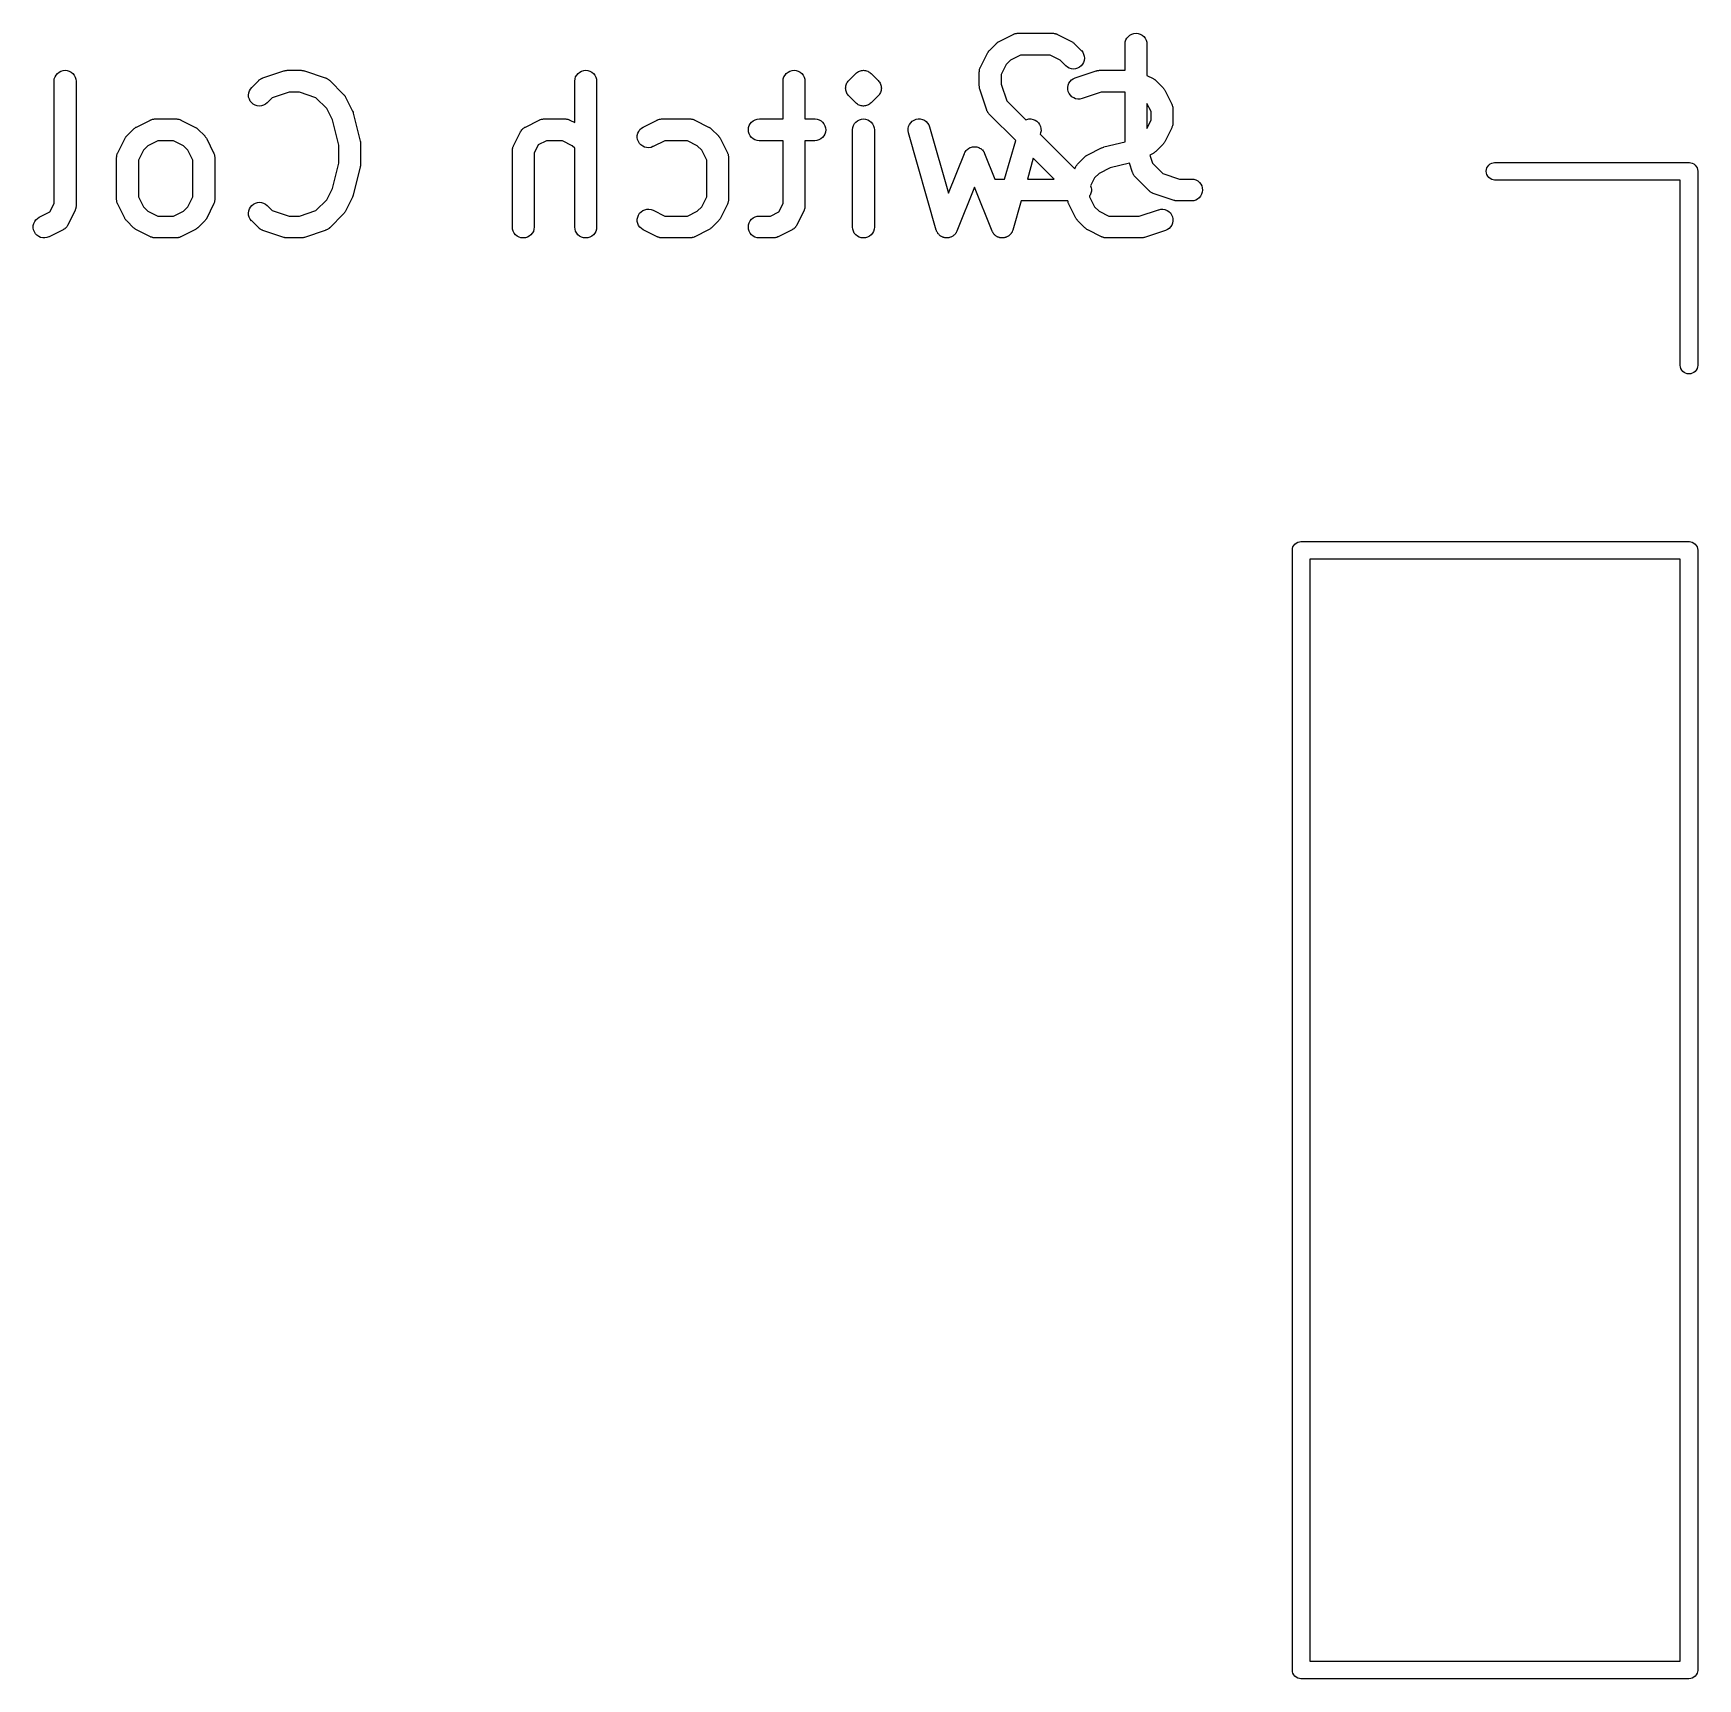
# Model space of a CAD drawing. Extents: x 121.5 to 176.6, y -105.4 to -93.1.
# Drawn here: x 121.54 to 132.96, y -104.39 to -93.1 of the extents above.
import ezdxf

# ---------------------------------------------------------------- set-up
doc = ezdxf.new("R2010")
doc.units = 0
doc.layers.add('BLACK', color=7, linetype='CONTINUOUS')

msp = doc.modelspace()

# ---------------------------------------------------------------- linework, layer by layer
at = {"layer": 'BLACK', "linetype": 'CONTINUOUS'}
for p, q in [((128.169, -93.1589), (128.264, -93.1113)), ((128.264, -93.1113), (128.265, -93.1108)), ((128.265, -93.1108), (128.267, -93.1101)), ((128.267, -93.1101), (128.269, -93.109)), ((128.269, -93.109), (128.274, -93.1076)), ((128.274, -93.1076), (128.279, -93.1058)), ((128.279, -93.1058), (128.281, -93.1054)), ((128.281, -93.1054), (128.283, -93.1048)), ((128.283, -93.1048), (128.288, -93.1043)), ((128.288, -93.1043), (128.293, -93.1035)), ((128.293, -93.1035), (128.296, -93.1036)), ((128.296, -93.1036), (128.298, -93.1034)), ((128.298, -93.1034), (128.536, -93.1034)), ((128.536, -93.1034), (128.537, -93.1034)), ((128.537, -93.1034), (128.539, -93.1036)), ((128.539, -93.1036), (128.541, -93.1036)), ((128.541, -93.1036), (128.546, -93.1044)), ((128.546, -93.1044), (128.551, -93.105)), ((128.551, -93.105), (128.554, -93.1057)), ((128.554, -93.1057), (128.556, -93.1061)), ((128.556, -93.1061), (128.561, -93.1079)), ((128.561, -93.1079), (128.565, -93.1094)), ((128.565, -93.1094), (128.567, -93.1105)), ((128.567, -93.1105), (128.569, -93.1113)), ((128.569, -93.1113), (128.665, -93.1589)), ((129.034, -93.1628), (129.038, -93.1488)), ((129.038, -93.1488), (129.045, -93.136)), ((129.045, -93.136), (129.055, -93.1248)), ((129.055, -93.1248), (129.066, -93.1156)), ((129.066, -93.1156), (129.079, -93.1088)), ((129.079, -93.1088), (129.093, -93.1047)), ((129.093, -93.1047), (129.108, -93.1034)), ((129.108, -93.1034), (129.122, -93.1049)), ((129.122, -93.1049), (129.136, -93.1092)), ((129.136, -93.1092), (129.149, -93.1162)), ((129.149, -93.1162), (129.161, -93.1255)), ((129.161, -93.1255), (129.17, -93.1369)), ((129.17, -93.1369), (129.177, -93.1498)), ((129.177, -93.1498), (129.181, -93.1638)), ((128.04, -93.3353), (128.088, -93.2401)), ((128.088, -93.2391), (128.091, -93.2356)), ((128.088, -93.2401), (128.088, -93.2391)), ((128.091, -93.2356), (128.093, -93.2319)), ((128.093, -93.2319), (128.095, -93.2295)), ((128.095, -93.2295), (128.096, -93.2269)), ((128.096, -93.2269), (128.099, -93.2238)), ((128.099, -93.2238), (128.102, -93.2206)), ((128.102, -93.2206), (128.15, -93.173)), ((128.15, -93.1722), (128.154, -93.1696)), ((128.15, -93.173), (128.15, -93.1722)), ((128.154, -93.1696), (128.157, -93.1667)), ((128.157, -93.1667), (128.159, -93.165)), ((128.159, -93.165), (128.162, -93.1631)), ((128.162, -93.1631), (128.165, -93.1612)), ((128.165, -93.1612), (128.169, -93.1589)), ((128.316, -93.2534), (128.247, -93.2876)), ((128.518, -93.2534), (128.316, -93.2534)), ((128.587, -93.2876), (128.518, -93.2534)), ((128.665, -93.1589), (128.666, -93.1594)), ((128.666, -93.1594), (128.669, -93.1617)), ((128.669, -93.1617), (128.673, -93.1637)), ((128.673, -93.1637), (128.675, -93.1657)), ((128.675, -93.1657), (128.678, -93.1674)), ((128.678, -93.1674), (128.681, -93.1703)), ((128.681, -93.1703), (128.684, -93.173)), ((128.684, -93.173), (128.732, -93.2206)), ((128.732, -93.2206), (128.733, -93.2213)), ((128.733, -93.2213), (128.742, -93.2328)), ((128.742, -93.2328), (128.748, -93.2458)), ((128.748, -93.2458), (128.752, -93.2598)), ((128.752, -93.2598), (128.754, -93.2744)), ((129.032, -93.1773), (129.034, -93.1628)), ((129.032, -93.1784), (129.032, -93.1773)), ((129.032, -93.3574), (129.032, -93.1784)), ((129.181, -93.1638), (129.182, -93.1784)), ((129.182, -93.1784), (129.182, -93.3922)), ((121.7, -93.39), (121.709, -93.3788)), ((121.709, -93.3788), (121.721, -93.3696)), ((121.721, -93.3696), (121.734, -93.3628)), ((121.734, -93.3628), (121.748, -93.3587)), ((121.748, -93.3587), (121.762, -93.3574)), ((121.762, -93.3574), (121.777, -93.3589)), ((121.777, -93.3589), (121.791, -93.3632)), ((121.791, -93.3632), (121.804, -93.3702)), ((121.804, -93.3702), (121.815, -93.3795)), ((121.815, -93.3795), (121.824, -93.3909)), ((123.119, -93.4088), (123.262, -93.3612)), ((123.262, -93.3612), (123.263, -93.3609)), ((123.263, -93.3609), (123.267, -93.36)), ((123.267, -93.36), (123.271, -93.3588)), ((123.271, -93.3588), (123.274, -93.3585)), ((123.274, -93.3585), (123.277, -93.3579)), ((123.277, -93.3579), (123.281, -93.3578)), ((123.281, -93.3578), (123.286, -93.3574)), ((123.286, -93.3574), (123.381, -93.3574)), ((123.381, -93.3574), (123.382, -93.3574)), ((123.382, -93.3574), (123.386, -93.3579)), ((123.386, -93.3579), (123.39, -93.358)), ((123.39, -93.358), (123.393, -93.3587)), ((123.393, -93.3587), (123.396, -93.359)), ((123.396, -93.359), (123.4, -93.3603)), ((123.4, -93.3603), (123.404, -93.3612)), ((123.404, -93.3612), (123.547, -93.4088)), ((125.271, -93.39), (125.281, -93.3788)), ((125.281, -93.3788), (125.292, -93.3696)), ((125.292, -93.3696), (125.305, -93.3628)), ((125.305, -93.3628), (125.319, -93.3587)), ((125.319, -93.3587), (125.334, -93.3574)), ((125.334, -93.3574), (125.348, -93.3589)), ((125.348, -93.3589), (125.362, -93.3632)), ((125.362, -93.3632), (125.375, -93.3702)), ((125.375, -93.3702), (125.386, -93.3795)), ((125.386, -93.3795), (125.396, -93.3909)), ((126.7, -93.39), (126.709, -93.3788)), ((126.709, -93.3788), (126.721, -93.3696)), ((126.721, -93.3696), (126.734, -93.3628)), ((126.734, -93.3628), (126.748, -93.3587)), ((126.748, -93.3587), (126.762, -93.3574)), ((126.762, -93.3574), (126.777, -93.3589)), ((126.777, -93.3589), (126.791, -93.3632)), ((126.791, -93.3632), (126.804, -93.3702)), ((126.804, -93.3702), (126.815, -93.3795)), ((126.815, -93.3795), (126.824, -93.3909)), ((127.137, -93.427), (127.185, -93.3793)), ((127.185, -93.3788), (127.186, -93.3786)), ((127.185, -93.379), (127.185, -93.3788)), ((127.185, -93.3788), (127.185, -93.3788)), ((127.185, -93.3788), (127.185, -93.3788)), ((127.185, -93.3793), (127.185, -93.379)), ((127.185, -93.379), (127.185, -93.379)), ((127.185, -93.379), (127.185, -93.379)), ((127.186, -93.3786), (127.191, -93.3742)), ((127.191, -93.3742), (127.197, -93.3698)), ((127.197, -93.3695), (127.203, -93.3663)), ((127.197, -93.3696), (127.197, -93.3695)), ((127.197, -93.3697), (127.197, -93.3696)), ((127.197, -93.3696), (127.197, -93.3696)), ((127.197, -93.3698), (127.197, -93.3697)), ((127.203, -93.3663), (127.21, -93.3629)), ((127.21, -93.3627), (127.217, -93.3608)), ((127.21, -93.3628), (127.21, -93.3627)), ((127.21, -93.3629), (127.21, -93.3628)), ((127.21, -93.3628), (127.21, -93.3628)), ((127.21, -93.3629), (127.21, -93.3629)), ((127.217, -93.3608), (127.224, -93.3588)), ((127.224, -93.3587), (127.231, -93.358)), ((127.224, -93.3588), (127.224, -93.3587)), ((127.224, -93.3587), (127.224, -93.3587)), ((127.224, -93.3587), (127.224, -93.3587)), ((127.224, -93.3587), (127.224, -93.3587)), ((127.231, -93.358), (127.238, -93.3574)), ((127.238, -93.3574), (127.238, -93.3574)), ((127.238, -93.3574), (127.239, -93.3574)), ((127.238, -93.3574), (127.238, -93.3574)), ((127.239, -93.3574), (127.239, -93.3574)), ((127.239, -93.3574), (127.246, -93.3581)), ((127.246, -93.3581), (127.253, -93.3589)), ((127.253, -93.3589), (127.253, -93.3589)), ((127.253, -93.3589), (127.253, -93.3589)), ((127.253, -93.3589), (127.253, -93.359)), ((127.253, -93.359), (127.253, -93.359)), ((127.253, -93.359), (127.26, -93.3611)), ((127.26, -93.3611), (127.267, -93.3631)), ((127.267, -93.3631), (127.267, -93.3632)), ((127.267, -93.3632), (127.267, -93.3632)), ((127.267, -93.3632), (127.267, -93.3633)), ((127.267, -93.3633), (127.267, -93.3633)), ((127.267, -93.3633), (127.273, -93.3667)), ((127.273, -93.3667), (127.28, -93.3701)), ((127.28, -93.3701), (127.28, -93.3701)), ((127.28, -93.3701), (127.28, -93.3702)), ((127.28, -93.3702), (127.28, -93.3703)), ((127.28, -93.3703), (127.28, -93.3703)), ((127.28, -93.3703), (127.285, -93.3749)), ((127.285, -93.3749), (127.291, -93.3793)), ((127.291, -93.3793), (127.339, -93.427)), ((128.032, -93.3678), (128.033, -93.3656)), ((128.032, -93.3689), (128.032, -93.3678)), ((128.032, -93.4641), (128.032, -93.3689)), ((128.033, -93.3584), (128.034, -93.3533)), ((128.033, -93.3634), (128.033, -93.3584)), ((128.033, -93.3656), (128.033, -93.3634)), ((128.034, -93.3533), (128.035, -93.3512)), ((128.035, -93.349), (128.037, -93.3442)), ((128.035, -93.3512), (128.035, -93.349)), ((128.037, -93.3442), (128.038, -93.3393)), ((128.038, -93.3393), (128.039, -93.3374)), ((128.039, -93.3374), (128.04, -93.3353)), ((128.217, -93.318), (128.182, -93.3866)), ((128.247, -93.2876), (128.217, -93.318)), ((128.626, -93.3267), (128.587, -93.2876)), ((128.637, -93.3359), (128.626, -93.3267)), ((128.65, -93.3429), (128.637, -93.3359)), ((128.664, -93.3471), (128.65, -93.3429)), ((128.678, -93.3486), (128.664, -93.3471)), ((128.693, -93.3472), (128.678, -93.3486)), ((128.69, -93.4088), (128.833, -93.3612)), ((128.707, -93.3431), (128.693, -93.3472)), ((128.72, -93.3362), (128.707, -93.3431)), ((128.731, -93.327), (128.72, -93.3362)), ((128.741, -93.3158), (128.731, -93.327)), ((128.748, -93.3029), (128.741, -93.3158)), ((128.752, -93.289), (128.748, -93.3029)), ((128.754, -93.2744), (128.752, -93.289)), ((128.833, -93.3612), (128.834, -93.3609)), ((128.834, -93.3609), (128.838, -93.36)), ((128.838, -93.36), (128.842, -93.3588)), ((128.842, -93.3588), (128.845, -93.3585)), ((128.845, -93.3585), (128.849, -93.3579)), ((128.849, -93.3579), (128.853, -93.3578)), ((128.853, -93.3578), (128.857, -93.3574)), ((128.857, -93.3574), (129.032, -93.3574)), ((121.687, -93.4313), (121.688, -93.4168)), ((121.687, -93.4324), (121.687, -93.4313)), ((121.687, -94.2718), (121.687, -93.4324)), ((121.688, -93.4168), (121.693, -93.4028)), ((121.693, -93.4028), (121.7, -93.39)), ((121.824, -93.3909), (121.831, -93.4038)), ((121.831, -93.4038), (121.835, -93.4178)), ((121.835, -93.4178), (121.837, -93.4324)), ((121.837, -93.4324), (121.837, -94.2895)), ((123.026, -93.4988), (123.033, -93.4859)), ((123.033, -93.4859), (123.042, -93.4746)), ((123.042, -93.4746), (123.09, -93.427)), ((123.09, -93.4262), (123.092, -93.4249)), ((123.09, -93.427), (123.09, -93.4262)), ((123.092, -93.4249), (123.094, -93.4233)), ((123.094, -93.4233), (123.098, -93.4203)), ((123.098, -93.4203), (123.102, -93.4171)), ((123.102, -93.4171), (123.104, -93.4161)), ((123.104, -93.4161), (123.106, -93.4148)), ((123.106, -93.4148), (123.11, -93.4127)), ((123.11, -93.4127), (123.115, -93.4104)), ((123.115, -93.4104), (123.117, -93.4097)), ((123.117, -93.4097), (123.119, -93.4088)), ((123.547, -93.4088), (123.548, -93.4092)), ((123.548, -93.4092), (123.55, -93.4101)), ((123.55, -93.4101), (123.552, -93.4108)), ((123.552, -93.4108), (123.557, -93.4132)), ((123.557, -93.4132), (123.562, -93.4153)), ((123.562, -93.4153), (123.563, -93.4166)), ((123.563, -93.4166), (123.565, -93.4177)), ((123.565, -93.4177), (123.569, -93.4209)), ((123.569, -93.4209), (123.573, -93.4239)), ((123.573, -93.4239), (123.575, -93.4256)), ((123.575, -93.4256), (123.577, -93.427)), ((123.577, -93.427), (123.672, -93.5222)), ((125.258, -93.4313), (125.26, -93.4168)), ((125.258, -93.4324), (125.258, -93.4313)), ((125.258, -93.7158), (125.258, -93.4324)), ((125.26, -93.4168), (125.264, -93.4028)), ((125.264, -93.4028), (125.271, -93.39)), ((125.396, -93.3909), (125.402, -93.4038)), ((125.402, -93.4038), (125.407, -93.4178)), ((125.407, -93.4178), (125.408, -93.4324)), ((125.408, -93.4324), (125.408, -94.4324)), ((126.687, -93.4313), (126.688, -93.4168)), ((126.687, -93.4324), (126.687, -93.4313)), ((126.687, -93.6907), (126.687, -93.4324)), ((126.688, -93.4168), (126.693, -93.4028)), ((126.693, -93.4028), (126.7, -93.39)), ((126.824, -93.3909), (126.831, -93.4038)), ((126.831, -93.4038), (126.835, -93.4178)), ((126.835, -93.4178), (126.837, -93.4324)), ((126.837, -93.4324), (126.837, -93.6907)), ((127.115, -93.4792), (127.116, -93.4722)), ((127.115, -93.4795), (127.115, -93.4792)), ((127.115, -93.4797), (127.115, -93.4795)), ((127.116, -93.4867), (127.115, -93.4797)), ((127.116, -93.4722), (127.117, -93.4652)), ((127.117, -93.4938), (127.116, -93.4867)), ((127.117, -93.4647), (127.119, -93.4579)), ((127.117, -93.4649), (127.117, -93.4647)), ((127.117, -93.4652), (127.117, -93.4649)), ((127.117, -93.4941), (127.117, -93.4938)), ((127.117, -93.4943), (127.117, -93.4941)), ((127.119, -93.501), (127.117, -93.4943)), ((127.119, -93.4579), (127.121, -93.4512)), ((127.121, -93.4507), (127.125, -93.4444)), ((127.121, -93.4509), (127.121, -93.4507)), ((127.121, -93.4512), (127.121, -93.4509)), ((127.125, -93.4444), (127.128, -93.4383)), ((127.128, -93.4378), (127.133, -93.4324)), ((127.128, -93.4381), (127.128, -93.4378)), ((127.128, -93.4383), (127.128, -93.4381)), ((127.133, -93.4324), (127.137, -93.427)), ((127.339, -93.427), (127.339, -93.4273)), ((127.339, -93.4273), (127.339, -93.4273)), ((127.339, -93.4273), (127.339, -93.4273)), ((127.339, -93.4273), (127.339, -93.4277)), ((127.339, -93.4277), (127.344, -93.4333)), ((127.344, -93.4333), (127.348, -93.4387)), ((127.348, -93.4387), (127.348, -93.4389)), ((127.348, -93.4389), (127.348, -93.4392)), ((127.348, -93.4392), (127.352, -93.4455)), ((127.352, -93.4455), (127.355, -93.4517)), ((127.355, -93.4517), (127.355, -93.4519)), ((127.355, -93.4519), (127.355, -93.4521)), ((127.355, -93.4521), (127.357, -93.459)), ((127.357, -93.459), (127.359, -93.4657)), ((127.359, -93.4953), (127.357, -93.502)), ((127.359, -93.4657), (127.359, -93.4659)), ((127.359, -93.4659), (127.359, -93.4662)), ((127.359, -93.4662), (127.36, -93.4732)), ((127.36, -93.4877), (127.359, -93.4948)), ((127.359, -93.4948), (127.359, -93.4951)), ((127.359, -93.4951), (127.359, -93.4953)), ((127.36, -93.4732), (127.361, -93.4803)), ((127.361, -93.4803), (127.36, -93.4805)), ((127.36, -93.4805), (127.361, -93.4808)), ((127.361, -93.4808), (127.36, -93.4877)), ((128.033, -93.4683), (128.032, -93.4641)), ((128.033, -93.4725), (128.033, -93.4683)), ((128.033, -93.4755), (128.033, -93.4725)), ((128.034, -93.4787), (128.033, -93.4755)), ((128.035, -93.4827), (128.034, -93.4787)), ((128.036, -93.4868), (128.035, -93.4827)), ((128.036, -93.4878), (128.036, -93.4868)), ((128.084, -93.6307), (128.036, -93.4878)), ((128.182, -93.3866), (128.182, -93.4519)), ((128.182, -93.4519), (128.221, -93.5664)), ((128.639, -93.4743), (128.642, -93.4599)), ((128.64, -93.4889), (128.639, -93.4743)), ((128.643, -93.5032), (128.64, -93.4889)), ((128.642, -93.4599), (128.647, -93.4462)), ((128.647, -93.4462), (128.655, -93.4339)), ((128.655, -93.4339), (128.665, -93.4233)), ((128.665, -93.4233), (128.677, -93.4148)), ((128.677, -93.4148), (128.69, -93.4088)), ((129.182, -93.3922), (129.224, -93.4129)), ((129.224, -93.4129), (129.225, -93.4134)), ((129.225, -93.4134), (129.228, -93.4157)), ((129.228, -93.4157), (129.232, -93.4177)), ((129.232, -93.4177), (129.234, -93.4197)), ((129.234, -93.4197), (129.237, -93.4214)), ((129.237, -93.4214), (129.24, -93.4243)), ((129.24, -93.4243), (129.243, -93.427)), ((129.243, -93.427), (129.291, -93.4746)), ((129.291, -93.4746), (129.292, -93.4753)), ((129.292, -93.4753), (129.294, -93.4786)), ((129.294, -93.4786), (129.297, -93.4817)), ((129.297, -93.4817), (129.299, -93.4843)), ((129.299, -93.4843), (129.301, -93.4868)), ((129.301, -93.4868), (129.303, -93.4905)), ((129.303, -93.4905), (129.305, -93.4941)), ((129.305, -93.4941), (129.353, -93.5893)), ((123.02, -93.5274), (123.022, -93.5128)), ((123.021, -93.5419), (123.02, -93.5274)), ((123.026, -93.556), (123.021, -93.5419)), ((123.022, -93.5128), (123.026, -93.4988)), ((123.032, -93.5689), (123.026, -93.556)), ((123.042, -93.5803), (123.032, -93.5689)), ((123.053, -93.5897), (123.042, -93.5803)), ((123.066, -93.5967), (123.053, -93.5897)), ((123.08, -93.601), (123.066, -93.5967)), ((123.094, -93.6026), (123.08, -93.601)), ((123.109, -93.6013), (123.094, -93.6026)), ((123.123, -93.5973), (123.109, -93.6013)), ((123.136, -93.5905), (123.123, -93.5973)), ((123.147, -93.5814), (123.136, -93.5905)), ((123.148, -93.5807), (123.147, -93.5814)), ((123.183, -93.5456), (123.148, -93.5807)), ((123.298, -93.5074), (123.183, -93.5456)), ((123.369, -93.5074), (123.298, -93.5074)), ((123.483, -93.5456), (123.369, -93.5074)), ((123.557, -93.6197), (123.483, -93.5456)), ((123.672, -93.5222), (123.673, -93.5229)), ((123.673, -93.5229), (123.675, -93.5262)), ((123.675, -93.5262), (123.678, -93.5293)), ((123.678, -93.5293), (123.68, -93.532)), ((123.68, -93.532), (123.682, -93.5344)), ((123.682, -93.5344), (123.684, -93.5381)), ((123.684, -93.5381), (123.686, -93.5417)), ((123.686, -93.5417), (123.734, -93.6369)), ((127.121, -93.5079), (127.119, -93.501)), ((127.121, -93.5081), (127.121, -93.5079)), ((127.121, -93.5083), (127.121, -93.5081)), ((127.124, -93.5146), (127.121, -93.5083)), ((127.127, -93.5208), (127.124, -93.5146)), ((127.128, -93.5211), (127.127, -93.5208)), ((127.128, -93.5213), (127.128, -93.5211)), ((127.132, -93.5268), (127.128, -93.5213)), ((127.137, -93.5323), (127.132, -93.5268)), ((127.137, -93.5326), (127.137, -93.5323)), ((127.137, -93.5327), (127.137, -93.5326)), ((127.137, -93.533), (127.137, -93.5327)), ((127.137, -93.5327), (127.137, -93.5327)), ((127.185, -93.5807), (127.137, -93.533)), ((127.19, -93.5851), (127.185, -93.5807)), ((127.196, -93.5897), (127.19, -93.5851)), ((127.196, -93.5898), (127.196, -93.5897)), ((127.196, -93.5897), (127.196, -93.5897)), ((127.196, -93.5899), (127.196, -93.5898)), ((127.202, -93.5932), (127.196, -93.5899)), ((127.196, -93.5899), (127.196, -93.5899)), ((127.209, -93.5967), (127.202, -93.5932)), ((127.209, -93.5968), (127.209, -93.5967)), ((127.209, -93.5967), (127.209, -93.5967)), ((127.209, -93.5969), (127.209, -93.5968)), ((127.209, -93.5968), (127.209, -93.5968)), ((127.216, -93.5989), (127.209, -93.5969)), ((127.223, -93.601), (127.216, -93.5989)), ((127.223, -93.6011), (127.223, -93.601)), ((127.223, -93.601), (127.223, -93.601)), ((127.23, -93.6019), (127.223, -93.6011)), ((127.223, -93.6011), (127.223, -93.6011)), ((127.223, -93.6011), (127.223, -93.6011)), ((127.237, -93.6026), (127.23, -93.6019)), ((127.238, -93.6026), (127.237, -93.6026)), ((127.237, -93.6026), (127.237, -93.6026)), ((127.237, -93.6026), (127.237, -93.6026)), ((127.245, -93.602), (127.238, -93.6026)), ((127.238, -93.6026), (127.238, -93.6026)), ((127.252, -93.6013), (127.245, -93.602)), ((127.259, -93.5993), (127.252, -93.6012)), ((127.252, -93.6012), (127.252, -93.6013)), ((127.252, -93.6013), (127.252, -93.6013)), ((127.252, -93.6013), (127.252, -93.6013)), ((127.252, -93.6013), (127.252, -93.6013)), ((127.266, -93.5973), (127.259, -93.5993)), ((127.272, -93.5938), (127.266, -93.5971)), ((127.266, -93.5971), (127.266, -93.5971)), ((127.266, -93.5971), (127.266, -93.5972)), ((127.266, -93.5972), (127.266, -93.5972)), ((127.266, -93.5972), (127.266, -93.5973)), ((127.279, -93.5905), (127.272, -93.5938)), ((127.285, -93.5858), (127.279, -93.5902)), ((127.279, -93.5902), (127.279, -93.5903)), ((127.279, -93.5903), (127.279, -93.5904)), ((127.279, -93.5904), (127.279, -93.5904)), ((127.279, -93.5904), (127.279, -93.5905)), ((127.29, -93.5814), (127.285, -93.5858)), ((127.291, -93.581), (127.29, -93.5812)), ((127.29, -93.5812), (127.29, -93.5812)), ((127.29, -93.5812), (127.29, -93.5812)), ((127.29, -93.5812), (127.29, -93.5814)), ((127.339, -93.533), (127.291, -93.5807)), ((127.291, -93.5807), (127.291, -93.581)), ((127.291, -93.581), (127.291, -93.581)), ((127.291, -93.581), (127.291, -93.581)), ((127.343, -93.5276), (127.339, -93.533)), ((127.348, -93.5222), (127.343, -93.5276)), ((127.351, -93.5155), (127.348, -93.5217)), ((127.348, -93.5217), (127.348, -93.5219)), ((127.348, -93.5219), (127.348, -93.5222)), ((127.355, -93.5093), (127.351, -93.5155)), ((127.357, -93.502), (127.355, -93.5088)), ((127.355, -93.5088), (127.355, -93.5091)), ((127.355, -93.5091), (127.355, -93.5093)), ((128.221, -93.5664), (128.351, -93.6972)), ((128.649, -93.5166), (128.643, -93.5032)), ((128.657, -93.5286), (128.649, -93.5166)), ((128.668, -93.5388), (128.657, -93.5286)), ((128.68, -93.5467), (128.668, -93.5388)), ((128.693, -93.5521), (128.68, -93.5467)), ((128.708, -93.5547), (128.693, -93.5521)), ((128.723, -93.5545), (128.708, -93.5547)), ((128.737, -93.5515), (128.723, -93.5545)), ((128.738, -93.5512), (128.737, -93.5515)), ((128.869, -93.5074), (128.738, -93.5512)), ((129.032, -93.5074), (128.869, -93.5074)), ((129.032, -93.8469), (129.032, -93.5074)), ((129.211, -93.6406), (129.182, -93.5842)), ((129.182, -93.5842), (129.182, -93.7568)), ((129.353, -93.5893), (129.353, -93.5903)), ((129.353, -93.5903), (129.354, -93.5923)), ((129.354, -93.5923), (129.355, -93.5943)), ((129.355, -93.5943), (129.356, -93.5992)), ((129.356, -93.5992), (129.358, -93.604)), ((129.358, -93.604), (129.358, -93.6062)), ((129.358, -93.6062), (129.359, -93.6083)), ((129.359, -93.6083), (129.36, -93.6134)), ((122.252, -93.7463), (122.347, -93.6986)), ((122.347, -93.6986), (122.348, -93.6982)), ((122.348, -93.6982), (122.35, -93.6974)), ((122.35, -93.6974), (122.352, -93.6964)), ((122.352, -93.6964), (122.357, -93.6949)), ((122.357, -93.6949), (122.362, -93.6931)), ((122.362, -93.6931), (122.364, -93.6928)), ((122.364, -93.6928), (122.366, -93.6921)), ((122.366, -93.6921), (122.371, -93.6916)), ((122.371, -93.6916), (122.376, -93.6908)), ((122.376, -93.6908), (122.379, -93.6909)), ((122.379, -93.6909), (122.381, -93.6907)), ((122.381, -93.6907), (122.524, -93.6907)), ((122.524, -93.6907), (122.525, -93.6907)), ((122.525, -93.6907), (122.527, -93.691)), ((122.527, -93.691), (122.529, -93.6909)), ((122.529, -93.6909), (122.534, -93.6918)), ((122.534, -93.6918), (122.539, -93.6924)), ((122.539, -93.6924), (122.541, -93.693)), ((122.541, -93.693), (122.543, -93.6934)), ((122.543, -93.6934), (122.548, -93.6952)), ((122.548, -93.6952), (122.553, -93.6968)), ((122.553, -93.6968), (122.555, -93.6978)), ((122.555, -93.6978), (122.557, -93.6986)), ((122.557, -93.6986), (122.652, -93.7463)), ((123.596, -93.6967), (123.557, -93.6197)), ((123.639, -93.8702), (123.596, -93.6967)), ((123.734, -93.6369), (123.734, -93.6379)), ((123.734, -93.6379), (123.734, -93.6382)), ((123.734, -93.6382), (123.734, -93.6385)), ((123.734, -93.6385), (123.737, -93.6451)), ((123.737, -93.6451), (123.739, -93.6516)), ((123.739, -93.6516), (123.739, -93.652)), ((123.739, -93.652), (123.739, -93.6523)), ((123.739, -93.6523), (123.787, -93.8428)), ((124.919, -93.7463), (125.014, -93.6986)), ((125.014, -93.6986), (125.015, -93.6982)), ((125.015, -93.6982), (125.017, -93.6974)), ((125.017, -93.6974), (125.019, -93.6964)), ((125.019, -93.6964), (125.024, -93.6949)), ((125.024, -93.6949), (125.029, -93.6931)), ((125.029, -93.6931), (125.031, -93.6928)), ((125.031, -93.6928), (125.033, -93.6921)), ((125.033, -93.6921), (125.038, -93.6916)), ((125.038, -93.6916), (125.043, -93.6908)), ((125.043, -93.6908), (125.045, -93.6909)), ((125.045, -93.6909), (125.047, -93.6907)), ((125.047, -93.6907), (125.19, -93.6907)), ((125.19, -93.6907), (125.191, -93.6907)), ((125.191, -93.6907), (125.194, -93.691)), ((125.194, -93.691), (125.196, -93.6909)), ((125.196, -93.6909), (125.201, -93.6918)), ((125.201, -93.6918), (125.206, -93.6924)), ((125.206, -93.6924), (125.208, -93.693)), ((125.208, -93.693), (125.21, -93.6934)), ((125.21, -93.6934), (125.215, -93.6952)), ((125.215, -93.6952), (125.22, -93.6968)), ((125.22, -93.6968), (125.222, -93.6978)), ((125.222, -93.6978), (125.224, -93.6986)), ((125.224, -93.6986), (125.258, -93.7158)), ((125.728, -93.7463), (125.823, -93.6986)), ((125.823, -93.6986), (125.824, -93.6982)), ((125.824, -93.6982), (125.826, -93.6974)), ((125.826, -93.6974), (125.828, -93.6964)), ((125.828, -93.6964), (125.833, -93.6949)), ((125.833, -93.6949), (125.838, -93.6931)), ((125.838, -93.6931), (125.84, -93.6928)), ((125.84, -93.6928), (125.842, -93.6921)), ((125.842, -93.6921), (125.847, -93.6916)), ((125.847, -93.6916), (125.853, -93.6908)), ((125.853, -93.6908), (125.855, -93.6909)), ((125.855, -93.6909), (125.857, -93.6907)), ((125.857, -93.6907), (126.047, -93.6907)), ((126.047, -93.6907), (126.048, -93.6907)), ((126.048, -93.6907), (126.051, -93.691)), ((126.051, -93.691), (126.053, -93.6909)), ((126.053, -93.6909), (126.058, -93.6918)), ((126.058, -93.6918), (126.063, -93.6924)), ((126.063, -93.6924), (126.065, -93.693)), ((126.065, -93.693), (126.067, -93.6934)), ((126.067, -93.6934), (126.072, -93.6952)), ((126.072, -93.6952), (126.077, -93.6968)), ((126.077, -93.6968), (126.079, -93.6978)), ((126.079, -93.6978), (126.081, -93.6986)), ((126.081, -93.6986), (126.176, -93.7463)), ((126.454, -93.7366), (126.461, -93.7238)), ((126.461, -93.7238), (126.471, -93.7125)), ((126.471, -93.7125), (126.482, -93.7032)), ((126.482, -93.7032), (126.495, -93.6964)), ((126.495, -93.6964), (126.509, -93.6921)), ((126.509, -93.6921), (126.524, -93.6907)), ((126.524, -93.6907), (126.687, -93.6907)), ((126.837, -93.6907), (126.905, -93.6907)), ((126.905, -93.6907), (126.906, -93.6907)), ((126.906, -93.6907), (126.92, -93.6924)), ((126.92, -93.6924), (126.934, -93.6968)), ((126.934, -93.6968), (126.947, -93.7038)), ((126.947, -93.7038), (126.958, -93.7132)), ((126.958, -93.7132), (126.967, -93.7246)), ((126.967, -93.7246), (126.974, -93.7376)), ((127.169, -93.7362), (127.176, -93.7233)), ((127.176, -93.7233), (127.185, -93.7121)), ((127.185, -93.7121), (127.197, -93.703)), ((127.197, -93.703), (127.21, -93.6962)), ((127.21, -93.6962), (127.224, -93.692)), ((127.224, -93.692), (127.238, -93.6907)), ((127.238, -93.6907), (127.253, -93.6922)), ((127.253, -93.6922), (127.267, -93.6966)), ((127.267, -93.6966), (127.28, -93.7035)), ((127.28, -93.7035), (127.291, -93.7129)), ((127.291, -93.7129), (127.3, -93.7242)), ((127.3, -93.7242), (127.307, -93.7371)), ((127.554, -93.7286), (127.562, -93.7167)), ((127.562, -93.7167), (127.573, -93.7066)), ((127.573, -93.7066), (127.585, -93.6987)), ((127.585, -93.6987), (127.599, -93.6935)), ((127.599, -93.6935), (127.613, -93.6909)), ((127.613, -93.6909), (127.628, -93.6912)), ((127.628, -93.6912), (127.642, -93.6944)), ((127.642, -93.6944), (127.656, -93.7003)), ((127.656, -93.7003), (127.668, -93.7086)), ((127.668, -93.7086), (127.678, -93.7192)), ((127.678, -93.7192), (127.686, -93.7315)), ((128.085, -93.6327), (128.084, -93.6307)), ((128.085, -93.6348), (128.085, -93.6327)), ((128.088, -93.6394), (128.085, -93.6348)), ((128.09, -93.644), (128.088, -93.6394)), ((128.091, -93.6458), (128.09, -93.644)), ((128.092, -93.6478), (128.091, -93.6458)), ((128.095, -93.6518), (128.092, -93.6478)), ((128.098, -93.656), (128.095, -93.6518)), ((128.1, -93.6575), (128.098, -93.656)), ((128.101, -93.6592), (128.1, -93.6575)), ((128.102, -93.66), (128.101, -93.6592)), ((128.282, -93.8397), (128.102, -93.66)), ((128.351, -93.6972), (128.359, -93.6941)), ((128.359, -93.6941), (128.373, -93.6911)), ((128.373, -93.6911), (128.387, -93.691)), ((128.387, -93.691), (128.402, -93.6937)), ((128.402, -93.6937), (128.415, -93.6992)), ((128.415, -93.6992), (128.428, -93.7072)), ((128.428, -93.7072), (128.438, -93.7174)), ((128.438, -93.7174), (128.446, -93.7295)), ((129.182, -93.7568), (129.211, -93.7004)), ((129.211, -93.7004), (129.211, -93.6406)), ((129.36, -93.7235), (129.359, -93.7286)), ((129.36, -93.6134), (129.36, -93.6185)), ((129.36, -93.6185), (129.36, -93.6207)), ((129.36, -93.6207), (129.361, -93.6229)), ((129.361, -93.7191), (129.36, -93.7213)), ((129.36, -93.7213), (129.36, -93.7235)), ((129.361, -93.6229), (129.361, -93.7181)), ((129.361, -93.7181), (129.361, -93.7191)), ((122.123, -93.9226), (122.171, -93.8274)), ((122.171, -93.8265), (122.174, -93.8229)), ((122.171, -93.8274), (122.171, -93.8265)), ((122.174, -93.8229), (122.176, -93.8192)), ((122.176, -93.8192), (122.178, -93.8168)), ((122.178, -93.8168), (122.179, -93.8142)), ((122.179, -93.8142), (122.182, -93.8112)), ((122.182, -93.8112), (122.185, -93.8079)), ((122.185, -93.8079), (122.232, -93.7603)), ((122.232, -93.7603), (122.233, -93.7596)), ((122.233, -93.7596), (122.237, -93.7569)), ((122.237, -93.7569), (122.24, -93.754)), ((122.24, -93.754), (122.242, -93.7524)), ((122.242, -93.7524), (122.245, -93.7504)), ((122.245, -93.7504), (122.248, -93.7485)), ((122.248, -93.7485), (122.252, -93.7463)), ((122.652, -93.7463), (122.653, -93.7467)), ((122.653, -93.7467), (122.657, -93.749)), ((122.657, -93.749), (122.661, -93.751)), ((122.661, -93.751), (122.663, -93.753)), ((122.663, -93.753), (122.666, -93.7547)), ((122.666, -93.7547), (122.669, -93.7576)), ((122.669, -93.7576), (122.672, -93.7603)), ((122.672, -93.7603), (122.72, -93.8079)), ((122.72, -93.8079), (122.72, -93.8087)), ((122.72, -93.8087), (122.723, -93.812)), ((122.723, -93.812), (122.726, -93.815)), ((122.726, -93.815), (122.727, -93.8177)), ((122.727, -93.8177), (122.729, -93.8201)), ((122.729, -93.8201), (122.731, -93.8238)), ((122.731, -93.8238), (122.734, -93.8274)), ((122.734, -93.8274), (122.781, -93.9226)), ((124.837, -93.875), (124.885, -93.7798)), ((124.885, -93.7798), (124.886, -93.7789)), ((124.886, -93.7775), (124.887, -93.776)), ((124.886, -93.7789), (124.886, -93.7775)), ((124.887, -93.776), (124.89, -93.7714)), ((124.89, -93.7714), (124.894, -93.7666)), ((124.894, -93.7666), (124.895, -93.7654)), ((124.895, -93.7654), (124.896, -93.7641)), ((124.896, -93.7641), (124.9, -93.7602)), ((124.9, -93.7602), (124.904, -93.7561)), ((124.904, -93.7561), (124.905, -93.7552)), ((124.905, -93.7552), (124.906, -93.754)), ((124.906, -93.754), (124.911, -93.751)), ((124.911, -93.751), (124.916, -93.7478)), ((124.916, -93.7478), (124.917, -93.7471)), ((124.917, -93.7471), (124.919, -93.7463)), ((125.687, -93.8036), (125.691, -93.7894)), ((125.687, -93.8183), (125.687, -93.8036)), ((125.689, -93.8327), (125.687, -93.8183)), ((125.694, -93.8464), (125.689, -93.8327)), ((125.691, -93.7894), (125.697, -93.776)), ((125.697, -93.776), (125.705, -93.7641)), ((125.705, -93.7641), (125.716, -93.754)), ((125.716, -93.754), (125.728, -93.7463)), ((126.176, -93.7463), (126.177, -93.7467)), ((126.177, -93.7467), (126.181, -93.749)), ((126.181, -93.749), (126.184, -93.751)), ((126.184, -93.751), (126.187, -93.753)), ((126.187, -93.753), (126.189, -93.7547)), ((126.189, -93.7547), (126.192, -93.7576)), ((126.192, -93.7576), (126.196, -93.7603)), ((126.196, -93.7603), (126.243, -93.8079)), ((126.243, -93.8079), (126.244, -93.8087)), ((126.244, -93.8087), (126.247, -93.812)), ((126.247, -93.812), (126.25, -93.815)), ((126.25, -93.815), (126.251, -93.8177)), ((126.251, -93.8177), (126.253, -93.8201)), ((126.253, -93.8201), (126.255, -93.8238)), ((126.255, -93.8238), (126.257, -93.8274)), ((126.257, -93.8274), (126.305, -93.9226)), ((126.449, -93.7652), (126.45, -93.7506)), ((126.45, -93.7798), (126.449, -93.7652)), ((126.45, -93.7506), (126.454, -93.7366)), ((126.454, -93.7938), (126.45, -93.7798)), ((126.461, -93.8068), (126.454, -93.7938)), ((126.47, -93.8182), (126.461, -93.8068)), ((126.481, -93.8276), (126.47, -93.8182)), ((126.494, -93.8346), (126.481, -93.8276)), ((126.508, -93.8391), (126.494, -93.8346)), ((126.523, -93.8407), (126.508, -93.8391)), ((126.919, -93.8393), (126.905, -93.8407)), ((126.933, -93.8351), (126.919, -93.8393)), ((126.946, -93.8282), (126.933, -93.8351)), ((126.957, -93.8189), (126.946, -93.8282)), ((126.967, -93.8077), (126.957, -93.8189)), ((126.974, -93.7948), (126.967, -93.8077)), ((126.974, -93.7376), (126.978, -93.7517)), ((126.978, -93.7808), (126.974, -93.7948)), ((126.978, -93.7517), (126.98, -93.7662)), ((126.98, -93.7662), (126.978, -93.7808)), ((127.163, -93.7647), (127.165, -93.7501)), ((127.163, -93.7657), (127.163, -93.7647)), ((127.163, -94.4324), (127.163, -93.7657)), ((127.165, -93.7501), (127.169, -93.7362)), ((127.307, -93.7371), (127.311, -93.7511)), ((127.311, -93.7511), (127.313, -93.7657)), ((127.313, -93.7657), (127.313, -94.4324)), ((127.544, -93.7562), (127.548, -93.742)), ((127.544, -93.7709), (127.544, -93.7562)), ((127.546, -93.7853), (127.544, -93.7709)), ((127.547, -93.7863), (127.546, -93.7853)), ((127.737, -94.453), (127.547, -93.7863)), ((127.548, -93.742), (127.554, -93.7286)), ((127.686, -93.7315), (127.691, -93.7451)), ((127.691, -93.7451), (127.821, -94.2008)), ((128.446, -93.7295), (128.452, -93.743)), ((128.453, -93.7863), (128.45, -93.796)), ((128.45, -93.796), (128.687, -94.033)), ((128.452, -93.743), (128.455, -93.7573)), ((128.456, -93.7719), (128.453, -93.7863)), ((128.455, -93.7573), (128.456, -93.7719)), ((129.353, -93.7516), (129.305, -93.8469)), ((129.354, -93.7476), (129.353, -93.7496)), ((129.353, -93.7496), (129.353, -93.7516)), ((129.356, -93.7428), (129.354, -93.7476)), ((129.358, -93.738), (129.356, -93.7428)), ((129.359, -93.7337), (129.358, -93.7358)), ((129.358, -93.7358), (129.358, -93.738)), ((129.359, -93.7286), (129.359, -93.7337)), ((122.115, -93.9507), (122.116, -93.9457)), ((122.116, -93.9529), (122.115, -93.9507)), ((122.115, -93.9551), (122.116, -93.9529)), ((122.116, -93.9457), (122.117, -93.9406)), ((122.117, -93.9406), (122.118, -93.9385)), ((122.118, -93.9363), (122.12, -93.9315)), ((122.118, -93.9385), (122.118, -93.9363)), ((122.12, -93.9315), (122.121, -93.9266)), ((122.121, -93.9266), (122.122, -93.9247)), ((122.122, -93.9247), (122.123, -93.9226)), ((122.3, -93.9054), (122.265, -93.9739)), ((122.33, -93.875), (122.3, -93.9054)), ((122.398, -93.8407), (122.33, -93.875)), ((122.506, -93.8407), (122.398, -93.8407)), ((122.574, -93.875), (122.506, -93.8407)), ((122.605, -93.9054), (122.574, -93.875)), ((122.639, -93.9739), (122.605, -93.9054)), ((122.781, -93.9226), (122.782, -93.9236)), ((122.782, -93.9236), (122.782, -93.9257)), ((122.782, -93.9257), (122.783, -93.9276)), ((122.783, -93.9276), (122.785, -93.9325)), ((122.785, -93.9325), (122.787, -93.9373)), ((122.787, -93.9373), (122.787, -93.9395)), ((122.787, -93.9395), (122.788, -93.9416)), ((122.788, -93.9416), (122.788, -93.9467)), ((122.788, -93.9467), (122.789, -93.9518)), ((122.789, -93.9518), (122.789, -93.954)), ((123.639, -93.9946), (123.639, -93.8702)), ((123.787, -93.8428), (123.787, -93.8438)), ((123.787, -93.8438), (123.787, -93.8451)), ((123.787, -93.8451), (123.788, -93.8464)), ((123.788, -93.8464), (123.788, -93.8524)), ((123.788, -93.8524), (123.789, -93.8583)), ((123.789, -93.8583), (123.789, -93.8596)), ((123.789, -93.8596), (123.789, -93.861)), ((123.789, -93.861), (123.789, -94.0038)), ((124.83, -93.9031), (124.831, -93.8981)), ((124.83, -93.9053), (124.83, -93.9031)), ((124.83, -93.9075), (124.83, -93.9053)), ((124.83, -93.9086), (124.83, -93.9075)), ((124.83, -94.4324), (124.83, -93.9086)), ((124.831, -93.893), (124.832, -93.8909)), ((124.831, -93.8981), (124.831, -93.893)), ((124.832, -93.8887), (124.834, -93.8839)), ((124.832, -93.8909), (124.832, -93.8887)), ((124.834, -93.8839), (124.836, -93.879)), ((124.836, -93.879), (124.837, -93.8771)), ((124.837, -93.8771), (124.837, -93.875)), ((125.008, -93.8692), (124.98, -93.9263)), ((124.98, -93.9263), (124.98, -94.4324)), ((125.065, -93.8407), (125.008, -93.8692)), ((125.173, -93.8407), (125.065, -93.8407)), ((125.241, -93.875), (125.173, -93.8407)), ((125.258, -93.892), (125.241, -93.875)), ((125.258, -94.4324), (125.258, -93.892)), ((125.702, -93.8588), (125.694, -93.8464)), ((125.712, -93.8696), (125.702, -93.8588)), ((125.724, -93.8781), (125.712, -93.8696)), ((125.737, -93.8842), (125.724, -93.8781)), ((125.751, -93.8876), (125.737, -93.8842)), ((125.766, -93.8882), (125.751, -93.8876)), ((125.781, -93.8859), (125.766, -93.8882)), ((125.794, -93.8809), (125.781, -93.8859)), ((125.795, -93.8804), (125.794, -93.8809)), ((125.875, -93.8407), (125.795, -93.8804)), ((126.03, -93.8407), (125.875, -93.8407)), ((126.098, -93.875), (126.03, -93.8407)), ((126.129, -93.9054), (126.098, -93.875)), ((126.163, -93.9739), (126.129, -93.9054)), ((126.305, -93.9226), (126.305, -93.9236)), ((126.305, -93.9236), (126.306, -93.9257)), ((126.306, -93.9257), (126.307, -93.9276)), ((126.307, -93.9276), (126.309, -93.9325)), ((126.309, -93.9325), (126.31, -93.9373)), ((126.31, -93.9373), (126.311, -93.9395)), ((126.311, -93.9395), (126.311, -93.9416)), ((126.311, -93.9416), (126.312, -93.9467)), ((126.312, -93.9467), (126.313, -93.9518)), ((126.313, -93.9518), (126.313, -93.954)), ((126.524, -93.8407), (126.523, -93.8407)), ((126.687, -93.8407), (126.524, -93.8407)), ((126.687, -94.2718), (126.687, -93.8407)), ((126.905, -93.8407), (126.837, -93.8407)), ((126.837, -93.8407), (126.837, -94.2895)), ((127.821, -94.2008), (127.93, -93.9283)), ((127.93, -93.9283), (127.931, -93.9274)), ((127.931, -93.9259), (127.934, -93.9202)), ((127.931, -93.9267), (127.931, -93.9259)), ((127.931, -93.9274), (127.931, -93.9267)), ((127.934, -93.9202), (127.937, -93.9145)), ((127.937, -93.9145), (127.938, -93.9139)), ((127.938, -93.9132), (127.943, -93.9082)), ((127.938, -93.9139), (127.938, -93.9132)), ((127.943, -93.9082), (127.947, -93.9032)), ((127.947, -93.9027), (127.948, -93.9021)), ((127.947, -93.9032), (127.947, -93.9027)), ((127.948, -93.9021), (127.953, -93.898)), ((127.953, -93.898), (127.958, -93.8939)), ((127.958, -93.8939), (127.959, -93.8935)), ((127.959, -93.893), (127.965, -93.89)), ((127.959, -93.8935), (127.959, -93.893)), ((127.965, -93.89), (127.971, -93.8869)), ((127.971, -93.8869), (127.972, -93.8867)), ((127.972, -93.8864), (127.979, -93.8846)), ((127.972, -93.8867), (127.972, -93.8864)), ((127.979, -93.8846), (127.985, -93.8827)), ((127.985, -93.8827), (127.986, -93.8826)), ((127.986, -93.8826), (127.987, -93.8824)), ((127.987, -93.8824), (127.993, -93.8818)), ((127.993, -93.8818), (128, -93.8812)), ((128, -93.8812), (128, -93.8813)), ((128, -93.8813), (128.001, -93.8812)), ((128.001, -93.8812), (128.008, -93.882)), ((128.008, -93.882), (128.014, -93.8826)), ((128.014, -93.8826), (128.015, -93.8828)), ((128.015, -93.8828), (128.016, -93.8829)), ((128.016, -93.8829), (128.022, -93.8849)), ((128.022, -93.8849), (128.028, -93.8868)), ((128.028, -93.8868), (128.029, -93.8871)), ((128.029, -93.8871), (128.03, -93.8874)), ((128.03, -93.8874), (128.035, -93.8905)), ((128.035, -93.8905), (128.041, -93.8936)), ((128.041, -93.8936), (128.042, -93.8941)), ((128.042, -93.8941), (128.042, -93.8945)), ((128.042, -93.8945), (128.047, -93.8987)), ((128.047, -93.8987), (128.052, -93.9028)), ((128.052, -93.9028), (128.053, -93.9034)), ((128.053, -93.9034), (128.054, -93.9039)), ((128.054, -93.9039), (128.058, -93.909)), ((128.058, -93.909), (128.062, -93.914)), ((128.062, -93.914), (128.062, -93.9147)), ((128.062, -93.9147), (128.063, -93.9153)), ((128.063, -93.9153), (128.066, -93.9211)), ((128.066, -93.9211), (128.069, -93.9269)), ((128.069, -93.9269), (128.069, -93.9276)), ((128.069, -93.9276), (128.069, -93.9283)), ((128.069, -93.9283), (128.139, -94.1034)), ((128.206, -94.1034), (128.282, -93.8397)), ((128.709, -93.9984), (128.756, -93.9508)), ((128.756, -93.9508), (128.757, -93.95)), ((128.757, -93.95), (128.76, -93.9474)), ((128.76, -93.9474), (128.763, -93.9445)), ((128.763, -93.9445), (128.766, -93.9429)), ((128.766, -93.9429), (128.768, -93.9409)), ((128.768, -93.9409), (128.772, -93.939)), ((128.772, -93.939), (128.776, -93.9367)), ((128.776, -93.9367), (128.871, -93.8891)), ((128.871, -93.8891), (128.872, -93.8886)), ((128.872, -93.8885), (128.873, -93.8883)), ((128.872, -93.8886), (128.872, -93.8885)), ((128.873, -93.8883), (128.879, -93.886)), ((128.879, -93.886), (128.886, -93.8836)), ((128.886, -93.8834), (129.032, -93.8469)), ((128.886, -93.8835), (128.886, -93.8834)), ((128.886, -93.8836), (128.886, -93.8835)), ((129.224, -93.928), (129.202, -93.939)), ((129.202, -93.939), (129.221, -93.995)), ((129.227, -93.9258), (129.224, -93.928)), ((129.231, -93.9239), (129.227, -93.9258)), ((129.234, -93.9219), (129.231, -93.9239)), ((129.236, -93.9202), (129.234, -93.9219)), ((129.239, -93.9173), (129.236, -93.9202)), ((129.243, -93.9147), (129.239, -93.9173)), ((129.291, -93.8664), (129.243, -93.914)), ((129.243, -93.914), (129.243, -93.9147)), ((129.294, -93.8631), (129.291, -93.8664)), ((129.297, -93.8601), (129.294, -93.8631)), ((129.298, -93.8575), (129.297, -93.8601)), ((129.3, -93.8551), (129.298, -93.8575)), ((129.302, -93.8513), (129.3, -93.8551)), ((129.305, -93.8478), (129.302, -93.8513)), ((129.305, -93.8469), (129.305, -93.8478)), ((122.115, -93.9562), (122.115, -93.9551)), ((122.115, -94.2419), (122.115, -93.9562)), ((122.265, -93.9739), (122.265, -94.2242)), ((122.639, -94.2242), (122.639, -93.9739)), ((122.789, -93.954), (122.789, -93.9562)), ((122.789, -93.9562), (122.789, -94.2419)), ((123.596, -94.1681), (123.639, -93.9946)), ((123.787, -94.022), (123.739, -94.2125)), ((123.788, -94.0135), (123.787, -94.0194)), ((123.787, -94.0194), (123.787, -94.0207)), ((123.787, -94.0207), (123.787, -94.022)), ((123.789, -94.0075), (123.788, -94.0135)), ((123.789, -94.0038), (123.789, -94.0049)), ((123.789, -94.0049), (123.789, -94.0062)), ((123.789, -94.0062), (123.789, -94.0075)), ((126.163, -94.2242), (126.163, -93.9739)), ((126.313, -93.954), (126.313, -93.9562)), ((126.313, -93.9562), (126.313, -94.2419)), ((128.403, -93.961), (128.362, -94.1034)), ((128.545, -94.1034), (128.403, -93.961)), ((128.687, -94.033), (128.695, -94.0179)), ((128.695, -94.017), (128.697, -94.0134)), ((128.695, -94.0179), (128.695, -94.017)), ((128.697, -94.0134), (128.699, -94.0097)), ((128.699, -94.0097), (128.701, -94.0073)), ((128.701, -94.0073), (128.703, -94.0047)), ((128.703, -94.0047), (128.706, -94.0016)), ((128.706, -94.0016), (128.709, -93.9984)), ((128.854, -94.0654), (128.823, -94.0959)), ((128.931, -94.027), (128.854, -94.0654)), ((129.062, -93.9941), (128.931, -94.027)), ((129.084, -94.0592), (129.062, -93.9941)), ((129.085, -94.0613), (129.084, -94.0592)), ((129.085, -94.0634), (129.085, -94.0613)), ((129.088, -94.0679), (129.085, -94.0634)), ((129.221, -93.995), (129.291, -94.0652)), ((129.291, -94.0652), (129.405, -94.1034)), ((131.51, -94.05), (131.511, -94.0382)), ((131.511, -94.0618), (131.51, -94.05)), ((131.511, -94.0382), (131.514, -94.0269)), ((131.514, -94.0731), (131.511, -94.0618)), ((131.514, -94.0269), (131.52, -94.0165)), ((131.52, -94.0165), (131.527, -94.0074)), ((131.527, -94.0074), (131.537, -93.9999)), ((131.537, -93.9999), (131.547, -93.9943)), ((131.547, -93.9943), (131.558, -93.9909)), ((131.558, -93.9909), (131.567, -93.99)), ((131.567, -93.99), (132.897, -93.99)), ((132.897, -93.99), (132.9, -93.9897)), ((132.9, -93.9897), (132.903, -93.99)), ((132.903, -93.99), (132.912, -93.9909)), ((132.912, -93.9909), (132.923, -93.9943)), ((132.923, -93.9943), (132.933, -93.9999)), ((132.933, -93.9999), (132.943, -94.0074)), ((132.943, -94.0074), (132.95, -94.0165)), ((132.95, -94.0165), (132.956, -94.0269)), ((132.956, -94.0269), (132.959, -94.0382)), ((132.959, -94.0382), (132.96, -94.05)), ((132.96, -94.05), (132.96, -94.0529)), ((132.96, -94.0529), (132.96, -95.3829)), ((123.557, -94.2451), (123.596, -94.1681)), ((128, -94.1581), (127.879, -94.4602)), ((128.121, -94.4602), (128, -94.1581)), ((128.139, -94.1034), (128.206, -94.1034)), ((128.362, -94.1034), (128.545, -94.1034)), ((128.823, -94.0959), (128.796, -94.1505)), ((128.796, -94.1505), (128.798, -94.1574)), ((128.798, -94.1574), (128.8, -94.1643)), ((128.8, -94.1643), (128.8, -94.1645)), ((128.8, -94.1645), (128.8, -94.1646)), ((128.8, -94.1646), (128.801, -94.1719)), ((128.801, -94.1719), (128.801, -94.1789)), ((128.801, -94.1789), (128.801, -94.179)), ((128.801, -94.179), (128.801, -94.1792)), ((128.801, -94.1792), (128.801, -94.1862)), ((129.09, -94.0726), (129.088, -94.0679)), ((129.091, -94.0744), (129.09, -94.0726)), ((129.092, -94.0764), (129.091, -94.0744)), ((129.095, -94.0804), (129.092, -94.0764)), ((129.098, -94.0846), (129.095, -94.0804)), ((129.1, -94.0861), (129.098, -94.0846)), ((129.101, -94.0878), (129.1, -94.0861)), ((129.102, -94.0886), (129.101, -94.0878)), ((129.197, -94.1838), (129.102, -94.0886)), ((129.405, -94.1034), (129.488, -94.1034)), ((129.488, -94.1034), (129.489, -94.1034)), ((129.489, -94.1034), (129.504, -94.105)), ((129.504, -94.105), (129.518, -94.1094)), ((129.518, -94.1094), (129.531, -94.1165)), ((129.531, -94.1165), (129.542, -94.1259)), ((129.542, -94.1259), (129.551, -94.1373)), ((129.551, -94.1373), (129.558, -94.1503)), ((129.558, -94.1503), (129.562, -94.1643)), ((129.562, -94.1643), (129.563, -94.1789)), ((129.563, -94.1789), (129.562, -94.1935)), ((131.52, -94.0835), (131.514, -94.0731)), ((131.527, -94.0926), (131.52, -94.0835)), ((131.537, -94.1001), (131.527, -94.0926)), ((131.547, -94.1057), (131.537, -94.1001)), ((131.558, -94.1091), (131.547, -94.1057)), ((131.567, -94.11), (131.558, -94.1091)), ((132.84, -94.11), (131.567, -94.11)), ((132.84, -95.3829), (132.84, -94.11)), ((121.658, -94.3289), (121.687, -94.2718)), ((121.837, -94.2906), (121.836, -94.2928)), ((121.836, -94.2928), (121.837, -94.295)), ((121.837, -94.295), (121.836, -94.3)), ((121.837, -94.2895), (121.837, -94.2906)), ((122.115, -94.2441), (122.115, -94.2419)), ((122.115, -94.2463), (122.115, -94.2441)), ((122.116, -94.2514), (122.115, -94.2463)), ((122.117, -94.2565), (122.116, -94.2514)), ((122.117, -94.2586), (122.117, -94.2565)), ((122.118, -94.2608), (122.117, -94.2586)), ((122.119, -94.2656), (122.118, -94.2608)), ((122.121, -94.2705), (122.119, -94.2656)), ((122.122, -94.2724), (122.121, -94.2705)), ((122.123, -94.2745), (122.122, -94.2724)), ((122.123, -94.2754), (122.123, -94.2745)), ((122.171, -94.3707), (122.123, -94.2754)), ((122.265, -94.2242), (122.3, -94.2927)), ((122.3, -94.2927), (122.33, -94.3231)), ((122.574, -94.3231), (122.605, -94.2927)), ((122.605, -94.2927), (122.639, -94.2242)), ((122.781, -94.2754), (122.734, -94.3707)), ((122.782, -94.2734), (122.781, -94.2754)), ((122.783, -94.2715), (122.782, -94.2734)), ((122.785, -94.2666), (122.783, -94.2715)), ((122.786, -94.2618), (122.785, -94.2666)), ((122.787, -94.2596), (122.786, -94.2618)), ((122.788, -94.2524), (122.787, -94.2575)), ((122.787, -94.2575), (122.787, -94.2596)), ((122.789, -94.2474), (122.788, -94.2524)), ((122.789, -94.2419), (122.789, -94.243)), ((122.789, -94.243), (122.789, -94.2451)), ((122.789, -94.2451), (122.789, -94.2474)), ((123.026, -94.3078), (123.033, -94.295)), ((123.033, -94.295), (123.042, -94.2837)), ((123.042, -94.2837), (123.054, -94.2745)), ((123.054, -94.2745), (123.067, -94.2677)), ((123.067, -94.2677), (123.081, -94.2635)), ((123.081, -94.2635), (123.095, -94.2621)), ((123.095, -94.2621), (123.11, -94.2636)), ((123.11, -94.2636), (123.124, -94.2679)), ((123.124, -94.2679), (123.137, -94.2748)), ((123.137, -94.2748), (123.148, -94.2841)), ((123.148, -94.2841), (123.183, -94.3192)), ((123.483, -94.3192), (123.557, -94.2451)), ((123.734, -94.2278), (123.686, -94.3231)), ((123.736, -94.2207), (123.734, -94.2272)), ((123.734, -94.2272), (123.734, -94.2275)), ((123.734, -94.2275), (123.734, -94.2278)), ((123.739, -94.2142), (123.736, -94.2207)), ((123.739, -94.2125), (123.739, -94.2135)), ((123.739, -94.2135), (123.739, -94.2138)), ((123.739, -94.2138), (123.739, -94.2142)), ((126.098, -94.3231), (126.129, -94.2927)), ((126.129, -94.2927), (126.163, -94.2242)), ((126.305, -94.2754), (126.257, -94.3707)), ((126.306, -94.2734), (126.305, -94.2754)), ((126.307, -94.2715), (126.306, -94.2734)), ((126.308, -94.2666), (126.307, -94.2715)), ((126.31, -94.2618), (126.308, -94.2666)), ((126.311, -94.2596), (126.31, -94.2618)), ((126.312, -94.2524), (126.311, -94.2575)), ((126.311, -94.2575), (126.311, -94.2596)), ((126.313, -94.2474), (126.312, -94.2524)), ((126.313, -94.2419), (126.313, -94.243)), ((126.313, -94.243), (126.313, -94.2451)), ((126.313, -94.2451), (126.313, -94.2474)), ((126.658, -94.3289), (126.687, -94.2718)), ((126.837, -94.2906), (126.836, -94.2928)), ((126.836, -94.2928), (126.837, -94.295)), ((126.837, -94.295), (126.836, -94.3)), ((126.837, -94.2895), (126.837, -94.2906)), ((128.319, -94.2534), (128.262, -94.453)), ((128.64, -94.2534), (128.319, -94.2534)), ((128.641, -94.2565), (128.64, -94.2534)), ((128.641, -94.2586), (128.641, -94.2565)), ((128.642, -94.2608), (128.641, -94.2586)), ((128.643, -94.2656), (128.642, -94.2608)), ((128.645, -94.2705), (128.643, -94.2656)), ((128.646, -94.2724), (128.645, -94.2705)), ((128.647, -94.2745), (128.646, -94.2724)), ((128.647, -94.2754), (128.647, -94.2745)), ((128.695, -94.3707), (128.647, -94.2754)), ((128.792, -94.214), (128.789, -94.2193)), ((128.789, -94.2193), (128.789, -94.2242)), ((128.789, -94.2242), (128.823, -94.2927)), ((128.795, -94.2077), (128.792, -94.214)), ((128.796, -94.2074), (128.795, -94.2076)), ((128.795, -94.2076), (128.795, -94.2077)), ((128.798, -94.2004), (128.796, -94.2074)), ((128.8, -94.1937), (128.798, -94.2004)), ((128.801, -94.1862), (128.8, -94.1935)), ((128.8, -94.1935), (128.8, -94.1936)), ((128.8, -94.1936), (128.8, -94.1937)), ((128.823, -94.2927), (128.854, -94.3231)), ((129.199, -94.1852), (129.197, -94.1838)), ((129.2, -94.1868), (129.199, -94.1852)), ((129.205, -94.1898), (129.2, -94.1868)), ((129.208, -94.1931), (129.205, -94.1898)), ((129.21, -94.1941), (129.208, -94.1931)), ((129.212, -94.1954), (129.21, -94.1941)), ((129.217, -94.1976), (129.212, -94.1954)), ((129.221, -94.2), (129.217, -94.1976)), ((129.223, -94.2006), (129.221, -94.2)), ((129.225, -94.2016), (129.223, -94.2006)), ((129.226, -94.2019), (129.225, -94.2016)), ((129.369, -94.2495), (129.226, -94.2019)), ((129.373, -94.2505), (129.369, -94.2495)), ((129.377, -94.2517), (129.373, -94.2505)), ((129.381, -94.2521), (129.377, -94.2517)), ((129.384, -94.2528), (129.381, -94.2521)), ((129.388, -94.2529), (129.384, -94.2528)), ((129.392, -94.2534), (129.388, -94.2529)), ((129.393, -94.2534), (129.392, -94.2534)), ((129.488, -94.2534), (129.393, -94.2534)), ((129.503, -94.252), (129.488, -94.2534)), ((129.517, -94.2477), (129.503, -94.252)), ((129.53, -94.2408), (129.517, -94.2477)), ((129.541, -94.2316), (129.53, -94.2408)), ((129.55, -94.2203), (129.541, -94.2316)), ((129.557, -94.2074), (129.55, -94.2203)), ((129.562, -94.1935), (129.557, -94.2074)), ((121.544, -94.4227), (121.548, -94.4084)), ((121.548, -94.4084), (121.554, -94.3951)), ((121.554, -94.3951), (121.562, -94.3831)), ((121.562, -94.3831), (121.573, -94.3731)), ((121.573, -94.3731), (121.585, -94.3653)), ((121.585, -94.3653), (121.658, -94.3289)), ((121.829, -94.3231), (121.781, -94.4183)), ((121.83, -94.321), (121.829, -94.3231)), ((121.831, -94.3191), (121.83, -94.321)), ((121.832, -94.3142), (121.831, -94.3191)), ((121.834, -94.3094), (121.832, -94.3142)), ((121.835, -94.3051), (121.834, -94.3072)), ((121.834, -94.3072), (121.834, -94.3094)), ((121.836, -94.3), (121.835, -94.3051)), ((122.173, -94.3743), (122.171, -94.3707)), ((122.175, -94.378), (122.173, -94.3743)), ((122.177, -94.3804), (122.175, -94.378)), ((122.179, -94.3831), (122.177, -94.3804)), ((122.182, -94.3861), (122.179, -94.3831)), ((122.184, -94.3894), (122.182, -94.3861)), ((122.185, -94.3902), (122.184, -94.3894)), ((122.232, -94.4378), (122.185, -94.3902)), ((122.33, -94.3231), (122.398, -94.3574)), ((122.398, -94.3574), (122.506, -94.3574)), ((122.506, -94.3574), (122.574, -94.3231)), ((122.72, -94.3902), (122.672, -94.4378)), ((122.722, -94.3869), (122.72, -94.3902)), ((122.725, -94.3839), (122.722, -94.3869)), ((122.727, -94.3813), (122.725, -94.3839)), ((122.729, -94.3789), (122.727, -94.3813)), ((122.731, -94.3752), (122.729, -94.3789)), ((122.733, -94.3716), (122.731, -94.3752)), ((122.734, -94.3707), (122.733, -94.3716)), ((123.02, -94.3364), (123.022, -94.3218)), ((123.021, -94.3509), (123.02, -94.3364)), ((123.025, -94.365), (123.021, -94.3509)), ((123.022, -94.3218), (123.026, -94.3078)), ((123.032, -94.378), (123.025, -94.365)), ((123.041, -94.3894), (123.032, -94.378)), ((123.042, -94.3902), (123.041, -94.3894)), ((123.09, -94.4378), (123.042, -94.3902)), ((123.183, -94.3192), (123.298, -94.3574)), ((123.298, -94.3574), (123.369, -94.3574)), ((123.369, -94.3574), (123.483, -94.3192)), ((123.672, -94.3426), (123.577, -94.4378)), ((123.675, -94.3393), (123.672, -94.3426)), ((123.677, -94.3363), (123.675, -94.3393)), ((123.679, -94.3337), (123.677, -94.3363)), ((123.681, -94.3312), (123.679, -94.3337)), ((123.683, -94.3275), (123.681, -94.3312)), ((123.685, -94.324), (123.683, -94.3275)), ((123.686, -94.3231), (123.685, -94.324)), ((125.687, -94.3788), (125.69, -94.3644)), ((125.687, -94.3934), (125.687, -94.3788)), ((125.69, -94.4077), (125.687, -94.3934)), ((125.69, -94.3644), (125.695, -94.3508)), ((125.696, -94.4212), (125.69, -94.4077)), ((125.695, -94.3508), (125.703, -94.3384)), ((125.703, -94.3384), (125.713, -94.3278)), ((125.713, -94.3278), (125.725, -94.3194)), ((125.725, -94.3194), (125.738, -94.3135)), ((125.738, -94.3135), (125.753, -94.3103)), ((125.753, -94.3103), (125.767, -94.31)), ((125.767, -94.31), (125.782, -94.3124)), ((125.782, -94.3124), (125.795, -94.3177)), ((125.795, -94.3177), (125.875, -94.3574)), ((125.875, -94.3574), (126.03, -94.3574)), ((126.03, -94.3574), (126.098, -94.3231)), ((126.243, -94.3902), (126.196, -94.4378)), ((126.246, -94.3869), (126.243, -94.3902)), ((126.249, -94.3839), (126.246, -94.3869)), ((126.251, -94.3813), (126.249, -94.3839)), ((126.253, -94.3789), (126.251, -94.3813)), ((126.255, -94.3752), (126.253, -94.3789)), ((126.257, -94.3716), (126.255, -94.3752)), ((126.257, -94.3707), (126.257, -94.3716)), ((126.45, -94.4173), (126.454, -94.4033)), ((126.454, -94.4033), (126.461, -94.3904)), ((126.461, -94.3904), (126.471, -94.3792)), ((126.471, -94.3792), (126.482, -94.3699)), ((126.482, -94.3699), (126.495, -94.363)), ((126.495, -94.363), (126.509, -94.3588)), ((126.509, -94.3588), (126.524, -94.3574)), ((126.524, -94.3574), (126.601, -94.3574)), ((126.601, -94.3574), (126.658, -94.3289)), ((126.829, -94.3231), (126.781, -94.4183)), ((126.83, -94.321), (126.829, -94.3231)), ((126.831, -94.3191), (126.83, -94.321)), ((126.832, -94.3142), (126.831, -94.3191)), ((126.834, -94.3094), (126.832, -94.3142)), ((126.835, -94.3051), (126.834, -94.3072)), ((126.834, -94.3072), (126.834, -94.3094)), ((126.836, -94.3), (126.835, -94.3051)), ((128.697, -94.3743), (128.695, -94.3707)), ((128.699, -94.378), (128.697, -94.3743)), ((128.701, -94.3804), (128.699, -94.378)), ((128.702, -94.3831), (128.701, -94.3804)), ((128.705, -94.3861), (128.702, -94.3831)), ((128.708, -94.3894), (128.705, -94.3861)), ((128.709, -94.3902), (128.708, -94.3894)), ((128.756, -94.4378), (128.709, -94.3902)), ((128.854, -94.3231), (128.922, -94.3574)), ((128.922, -94.3574), (129.13, -94.3574)), ((129.13, -94.3574), (129.262, -94.3136)), ((129.262, -94.3136), (129.263, -94.3133)), ((129.263, -94.3133), (129.277, -94.3102)), ((129.277, -94.3102), (129.292, -94.31)), ((129.292, -94.31), (129.306, -94.3127)), ((129.306, -94.3127), (129.32, -94.318)), ((129.32, -94.318), (129.332, -94.326)), ((129.332, -94.326), (129.343, -94.3361)), ((129.343, -94.3361), (129.351, -94.3481)), ((129.351, -94.3481), (129.357, -94.3615)), ((129.358, -94.4049), (129.352, -94.4185)), ((129.357, -94.3615), (129.36, -94.3758)), ((129.36, -94.3905), (129.358, -94.4049)), ((129.36, -94.3758), (129.36, -94.3905)), ((121.544, -94.4373), (121.544, -94.4227)), ((121.546, -94.4517), (121.544, -94.4373)), ((121.552, -94.4655), (121.546, -94.4517)), ((121.559, -94.4779), (121.552, -94.4655)), ((121.569, -94.4886), (121.559, -94.4779)), ((121.581, -94.4972), (121.569, -94.4886)), ((121.594, -94.5033), (121.581, -94.4972)), ((121.609, -94.5067), (121.594, -94.5033)), ((121.623, -94.5073), (121.609, -94.5067)), ((121.638, -94.505), (121.623, -94.5073)), ((121.651, -94.4999), (121.638, -94.505)), ((121.652, -94.4995), (121.651, -94.4999)), ((121.748, -94.4518), (121.652, -94.4995)), ((121.749, -94.451), (121.748, -94.4518)), ((121.75, -94.4503), (121.749, -94.451)), ((121.755, -94.4471), (121.75, -94.4503)), ((121.76, -94.4441), (121.755, -94.4471)), ((121.761, -94.4429), (121.76, -94.4441)), ((121.763, -94.442), (121.761, -94.4429)), ((121.767, -94.4379), (121.763, -94.442)), ((121.771, -94.434), (121.767, -94.4379)), ((121.772, -94.4327), (121.771, -94.434)), ((121.773, -94.4315), (121.772, -94.4327)), ((121.776, -94.4267), (121.773, -94.4315)), ((121.779, -94.4221), (121.776, -94.4267)), ((121.78, -94.4206), (121.779, -94.4221)), ((121.781, -94.4192), (121.78, -94.4206)), ((121.781, -94.4183), (121.781, -94.4192)), ((122.236, -94.4405), (122.232, -94.4378)), ((122.239, -94.4434), (122.236, -94.4405)), ((122.241, -94.4451), (122.239, -94.4434)), ((122.244, -94.4471), (122.241, -94.4451)), ((122.248, -94.4491), (122.244, -94.4471)), ((122.251, -94.4514), (122.248, -94.4491)), ((122.252, -94.4518), (122.251, -94.4514)), ((122.347, -94.4995), (122.252, -94.4518)), ((122.349, -94.5003), (122.347, -94.4995)), ((122.351, -94.5013), (122.349, -94.5003)), ((122.356, -94.5029), (122.351, -94.5013)), ((122.361, -94.5047), (122.356, -94.5029)), ((122.363, -94.5051), (122.361, -94.5047)), ((122.365, -94.5057), (122.363, -94.5051)), ((122.37, -94.5063), (122.365, -94.5057)), ((122.375, -94.5072), (122.37, -94.5063)), ((122.378, -94.5071), (122.375, -94.5072)), ((122.38, -94.5074), (122.378, -94.5071)), ((122.381, -94.5074), (122.38, -94.5074)), ((122.524, -94.5074), (122.381, -94.5074)), ((122.526, -94.5072), (122.524, -94.5074)), ((122.528, -94.5073), (122.526, -94.5072)), ((122.533, -94.5065), (122.528, -94.5073)), ((122.538, -94.506), (122.533, -94.5065)), ((122.54, -94.5053), (122.538, -94.506)), ((122.542, -94.505), (122.54, -94.5053)), ((122.547, -94.5032), (122.542, -94.505)), ((122.552, -94.5017), (122.547, -94.5032)), ((122.554, -94.5007), (122.552, -94.5017)), ((122.556, -94.4999), (122.554, -94.5007)), ((122.557, -94.4995), (122.556, -94.4999)), ((122.652, -94.4518), (122.557, -94.4995)), ((122.656, -94.4496), (122.652, -94.4518)), ((122.66, -94.4477), (122.656, -94.4496)), ((122.662, -94.4457), (122.66, -94.4477)), ((122.665, -94.4441), (122.662, -94.4457)), ((122.668, -94.4412), (122.665, -94.4441)), ((122.671, -94.4385), (122.668, -94.4412)), ((122.672, -94.4378), (122.671, -94.4385)), ((123.091, -94.4392), (123.09, -94.4378)), ((123.093, -94.4408), (123.091, -94.4392)), ((123.097, -94.4438), (123.093, -94.4408)), ((123.101, -94.4471), (123.097, -94.4438)), ((123.103, -94.4481), (123.101, -94.4471)), ((123.105, -94.4494), (123.103, -94.4481)), ((123.109, -94.4516), (123.105, -94.4494)), ((123.114, -94.454), (123.109, -94.4516)), ((123.116, -94.4546), (123.114, -94.454)), ((123.118, -94.4556), (123.116, -94.4546)), ((123.119, -94.4559), (123.118, -94.4556)), ((123.262, -94.5035), (123.119, -94.4559)), ((123.266, -94.5045), (123.262, -94.5035)), ((123.27, -94.5057), (123.266, -94.5045)), ((123.273, -94.5061), (123.27, -94.5057)), ((123.276, -94.5068), (123.273, -94.5061)), ((123.28, -94.5069), (123.276, -94.5068)), ((123.284, -94.5074), (123.28, -94.5069)), ((123.286, -94.5074), (123.284, -94.5074)), ((123.381, -94.5074), (123.286, -94.5074)), ((123.385, -94.507), (123.381, -94.5074)), ((123.389, -94.5069), (123.385, -94.507)), ((123.392, -94.5063), (123.389, -94.5069)), ((123.395, -94.506), (123.392, -94.5063)), ((123.399, -94.5047), (123.395, -94.506)), ((123.403, -94.5039), (123.399, -94.5047)), ((123.404, -94.5035), (123.403, -94.5039)), ((123.547, -94.4559), (123.404, -94.5035)), ((123.549, -94.455), (123.547, -94.4559)), ((123.551, -94.4544), (123.549, -94.455)), ((123.556, -94.452), (123.551, -94.4544)), ((123.561, -94.45), (123.556, -94.452)), ((123.563, -94.4487), (123.561, -94.45)), ((123.564, -94.4477), (123.563, -94.4487)), ((123.568, -94.4445), (123.564, -94.4477)), ((123.573, -94.4415), (123.568, -94.4445)), ((123.574, -94.4399), (123.573, -94.4415)), ((123.576, -94.4385), (123.574, -94.4399)), ((123.577, -94.4378), (123.576, -94.4385)), ((124.831, -94.4469), (124.83, -94.4324)), ((124.835, -94.461), (124.831, -94.4469)), ((124.842, -94.4739), (124.835, -94.461)), ((124.851, -94.4852), (124.842, -94.4739)), ((124.863, -94.4946), (124.851, -94.4852)), ((124.876, -94.5015), (124.863, -94.4946)), ((124.889, -94.5058), (124.876, -94.5015)), ((124.904, -94.5074), (124.889, -94.5058)), ((124.919, -94.5061), (124.904, -94.5074)), ((124.933, -94.5019), (124.919, -94.5061)), ((124.946, -94.4951), (124.933, -94.5019)), ((124.957, -94.486), (124.946, -94.4951)), ((124.966, -94.4748), (124.957, -94.486)), ((124.974, -94.4619), (124.966, -94.4748)), ((124.978, -94.448), (124.974, -94.4619)), ((124.98, -94.4334), (124.978, -94.448)), ((124.98, -94.4324), (124.98, -94.4334)), ((125.26, -94.4469), (125.258, -94.4324)), ((125.264, -94.461), (125.26, -94.4469)), ((125.271, -94.4739), (125.264, -94.461)), ((125.28, -94.4852), (125.271, -94.4739)), ((125.291, -94.4946), (125.28, -94.4852)), ((125.304, -94.5015), (125.291, -94.4946)), ((125.318, -94.5058), (125.304, -94.5015)), ((125.333, -94.5074), (125.318, -94.5058)), ((125.347, -94.5061), (125.333, -94.5074)), ((125.361, -94.5019), (125.347, -94.5061)), ((125.374, -94.4951), (125.361, -94.5019)), ((125.386, -94.486), (125.374, -94.4951)), ((125.395, -94.4748), (125.386, -94.486)), ((125.402, -94.4619), (125.395, -94.4748)), ((125.407, -94.448), (125.402, -94.4619)), ((125.408, -94.4334), (125.407, -94.448)), ((125.408, -94.4324), (125.408, -94.4334)), ((125.704, -94.4332), (125.696, -94.4212)), ((125.715, -94.4434), (125.704, -94.4332)), ((125.727, -94.4514), (125.715, -94.4434)), ((125.728, -94.4518), (125.727, -94.4514)), ((125.823, -94.4995), (125.728, -94.4518)), ((125.825, -94.5003), (125.823, -94.4995)), ((125.827, -94.5013), (125.825, -94.5003)), ((125.832, -94.5029), (125.827, -94.5013)), ((125.837, -94.5047), (125.832, -94.5029)), ((125.839, -94.5051), (125.837, -94.5047)), ((125.841, -94.5057), (125.839, -94.5051)), ((125.846, -94.5063), (125.841, -94.5057)), ((125.852, -94.5072), (125.846, -94.5063)), ((125.854, -94.5071), (125.852, -94.5072)), ((125.856, -94.5074), (125.854, -94.5071)), ((125.857, -94.5074), (125.856, -94.5074)), ((126.047, -94.5074), (125.857, -94.5074)), ((126.05, -94.5072), (126.047, -94.5074)), ((126.052, -94.5073), (126.05, -94.5072)), ((126.057, -94.5065), (126.052, -94.5073)), ((126.062, -94.506), (126.057, -94.5065)), ((126.064, -94.5053), (126.062, -94.506)), ((126.066, -94.505), (126.064, -94.5053)), ((126.071, -94.5032), (126.066, -94.505)), ((126.076, -94.5017), (126.071, -94.5032)), ((126.078, -94.5007), (126.076, -94.5017)), ((126.08, -94.4999), (126.078, -94.5007)), ((126.081, -94.4995), (126.08, -94.4999)), ((126.176, -94.4518), (126.081, -94.4995)), ((126.18, -94.4496), (126.176, -94.4518)), ((126.184, -94.4477), (126.18, -94.4496)), ((126.186, -94.4457), (126.184, -94.4477)), ((126.189, -94.4441), (126.186, -94.4457)), ((126.192, -94.4412), (126.189, -94.4441)), ((126.195, -94.4385), (126.192, -94.4412)), ((126.196, -94.4378), (126.195, -94.4385)), ((126.449, -94.4319), (126.45, -94.4173)), ((126.45, -94.4464), (126.449, -94.4319)), ((126.454, -94.4605), (126.45, -94.4464)), ((126.461, -94.4734), (126.454, -94.4605)), ((126.47, -94.4849), (126.461, -94.4734)), ((126.481, -94.4943), (126.47, -94.4849)), ((126.494, -94.5013), (126.481, -94.4943)), ((126.508, -94.5057), (126.494, -94.5013)), ((126.523, -94.5074), (126.508, -94.5057)), ((126.524, -94.5074), (126.523, -94.5074)), ((126.619, -94.5074), (126.524, -94.5074)), ((126.621, -94.5072), (126.619, -94.5074)), ((126.623, -94.5073), (126.621, -94.5072)), ((126.628, -94.5065), (126.623, -94.5073)), ((126.633, -94.506), (126.628, -94.5065)), ((126.636, -94.5053), (126.633, -94.506)), ((126.638, -94.505), (126.636, -94.5053)), ((126.643, -94.5032), (126.638, -94.505)), ((126.647, -94.5017), (126.643, -94.5032)), ((126.649, -94.5007), (126.647, -94.5017)), ((126.651, -94.4999), (126.649, -94.5007)), ((126.652, -94.4995), (126.651, -94.4999)), ((126.748, -94.4518), (126.652, -94.4995)), ((126.749, -94.451), (126.748, -94.4518)), ((126.75, -94.4503), (126.749, -94.451)), ((126.755, -94.4471), (126.75, -94.4503)), ((126.76, -94.4441), (126.755, -94.4471)), ((126.761, -94.4429), (126.76, -94.4441)), ((126.763, -94.442), (126.761, -94.4429)), ((126.767, -94.4379), (126.763, -94.442)), ((126.771, -94.434), (126.767, -94.4379)), ((126.772, -94.4327), (126.771, -94.434)), ((126.773, -94.4315), (126.772, -94.4327)), ((126.776, -94.4267), (126.773, -94.4315)), ((126.779, -94.4221), (126.776, -94.4267)), ((126.78, -94.4206), (126.779, -94.4221)), ((126.781, -94.4192), (126.78, -94.4206)), ((126.781, -94.4183), (126.781, -94.4192)), ((127.164, -94.4469), (127.163, -94.4324)), ((127.169, -94.461), (127.164, -94.4469)), ((127.175, -94.4739), (127.169, -94.461)), ((127.185, -94.4852), (127.175, -94.4739)), ((127.196, -94.4946), (127.185, -94.4852)), ((127.209, -94.5015), (127.196, -94.4946)), ((127.223, -94.5058), (127.209, -94.5015)), ((127.237, -94.5074), (127.223, -94.5058)), ((127.252, -94.5061), (127.237, -94.5074)), ((127.266, -94.5019), (127.252, -94.5061)), ((127.279, -94.4951), (127.266, -94.5019)), ((127.29, -94.486), (127.279, -94.4951)), ((127.3, -94.4748), (127.29, -94.486)), ((127.307, -94.4619), (127.3, -94.4748)), ((127.311, -94.448), (127.307, -94.4619)), ((127.313, -94.4334), (127.311, -94.448)), ((127.313, -94.4324), (127.313, -94.4334)), ((127.739, -94.4573), (127.737, -94.453)), ((127.74, -94.4617), (127.739, -94.4573)), ((127.742, -94.4641), (127.74, -94.4617)), ((127.743, -94.4666), (127.742, -94.4641)), ((127.745, -94.4705), (127.743, -94.4666)), ((127.747, -94.4745), (127.745, -94.4705)), ((127.749, -94.4766), (127.747, -94.4745)), ((127.751, -94.4789), (127.749, -94.4766)), ((127.754, -94.4822), (127.751, -94.4789)), ((127.757, -94.4858), (127.754, -94.4822)), ((127.759, -94.4875), (127.757, -94.4858)), ((127.761, -94.4894), (127.759, -94.4875)), ((127.764, -94.4921), (127.761, -94.4894)), ((127.768, -94.495), (127.764, -94.4921)), ((127.77, -94.4963), (127.768, -94.495)), ((127.773, -94.4978), (127.77, -94.4963)), ((127.777, -94.4997), (127.773, -94.4978)), ((127.781, -94.5018), (127.777, -94.4997)), ((127.784, -94.5026), (127.781, -94.5018)), ((127.786, -94.5037), (127.784, -94.5026)), ((127.791, -94.5047), (127.786, -94.5037)), ((127.795, -94.506), (127.791, -94.5047)), ((127.798, -94.5063), (127.795, -94.506)), ((127.8, -94.5068), (127.798, -94.5063)), ((127.805, -94.5069), (127.8, -94.5068)), ((127.81, -94.5074), (127.805, -94.5069)), ((127.812, -94.5071), (127.81, -94.5074)), ((127.815, -94.5072), (127.812, -94.5071)), ((127.82, -94.5064), (127.815, -94.5072)), ((127.824, -94.5059), (127.82, -94.5064)), ((127.827, -94.5051), (127.824, -94.5059)), ((127.829, -94.5046), (127.827, -94.5051)), ((127.834, -94.503), (127.829, -94.5046)), ((127.838, -94.5016), (127.834, -94.503)), ((127.841, -94.5003), (127.838, -94.5016)), ((127.843, -94.4994), (127.841, -94.5003)), ((127.847, -94.4969), (127.843, -94.4994)), ((127.851, -94.4947), (127.847, -94.4969)), ((127.853, -94.493), (127.851, -94.4947)), ((127.855, -94.4915), (127.853, -94.493)), ((127.859, -94.4883), (127.855, -94.4915)), ((127.862, -94.4854), (127.859, -94.4883)), ((127.864, -94.4833), (127.862, -94.4854)), ((127.866, -94.4814), (127.864, -94.4833)), ((127.869, -94.4777), (127.866, -94.4814)), ((127.872, -94.4741), (127.869, -94.4777)), ((127.873, -94.4717), (127.872, -94.4741)), ((127.875, -94.4695), (127.873, -94.4717)), ((127.876, -94.4653), (127.875, -94.4695)), ((127.879, -94.4612), (127.876, -94.4653)), ((127.879, -94.4602), (127.879, -94.4612)), ((128.123, -94.4643), (128.121, -94.4602)), ((128.125, -94.4686), (128.123, -94.4643)), ((128.126, -94.4708), (128.125, -94.4686)), ((128.127, -94.4732), (128.126, -94.4708)), ((128.13, -94.4768), (128.127, -94.4732)), ((128.133, -94.4806), (128.13, -94.4768)), ((128.135, -94.4825), (128.133, -94.4806)), ((128.137, -94.4847), (128.135, -94.4825)), ((128.14, -94.4876), (128.137, -94.4847)), ((128.143, -94.4909), (128.14, -94.4876)), ((128.146, -94.4924), (128.143, -94.4909)), ((128.148, -94.4941), (128.146, -94.4924)), ((128.152, -94.4964), (128.148, -94.4941)), ((128.156, -94.4989), (128.152, -94.4964)), ((128.158, -94.4999), (128.156, -94.4989)), ((128.16, -94.5012), (128.158, -94.4999)), ((128.165, -94.5026), (128.16, -94.5012)), ((128.169, -94.5043), (128.165, -94.5026)), ((128.172, -94.5049), (128.169, -94.5043)), ((128.174, -94.5057), (128.172, -94.5049)), ((128.179, -94.5062), (128.174, -94.5057)), ((128.184, -94.5071), (128.179, -94.5062)), ((128.186, -94.5071), (128.184, -94.5071)), ((128.189, -94.5074), (128.186, -94.5071)), ((128.194, -94.507), (128.189, -94.5074)), ((128.198, -94.507), (128.194, -94.507)), ((128.201, -94.5064), (128.198, -94.507)), ((128.204, -94.5062), (128.201, -94.5064)), ((128.208, -94.5049), (128.204, -94.5062)), ((128.213, -94.504), (128.208, -94.5049)), ((128.215, -94.5029), (128.213, -94.504)), ((128.218, -94.5022), (128.215, -94.5029)), ((128.222, -94.5001), (128.218, -94.5022)), ((128.226, -94.4983), (128.222, -94.5001)), ((128.228, -94.4968), (128.226, -94.4983)), ((128.231, -94.4956), (128.228, -94.4968)), ((128.234, -94.4927), (128.231, -94.4956)), ((128.238, -94.4901), (128.234, -94.4927)), ((128.24, -94.4882), (128.238, -94.4901)), ((128.242, -94.4865), (128.24, -94.4882)), ((128.245, -94.483), (128.242, -94.4865)), ((128.248, -94.4797), (128.245, -94.483)), ((128.25, -94.4775), (128.248, -94.4797)), ((128.252, -94.4754), (128.25, -94.4775)), ((128.254, -94.4714), (128.252, -94.4754)), ((128.257, -94.4675), (128.254, -94.4714)), ((128.258, -94.465), (128.257, -94.4675)), ((128.259, -94.4626), (128.258, -94.465)), ((128.26, -94.4583), (128.259, -94.4626)), ((128.262, -94.454), (128.26, -94.4583)), ((128.262, -94.453), (128.262, -94.454)), ((128.76, -94.4405), (128.756, -94.4378)), ((128.763, -94.4434), (128.76, -94.4405)), ((128.765, -94.4451), (128.763, -94.4434)), ((128.768, -94.4471), (128.765, -94.4451)), ((128.771, -94.4491), (128.768, -94.4471)), ((128.775, -94.4514), (128.771, -94.4491)), ((128.776, -94.4518), (128.775, -94.4514)), ((128.871, -94.4995), (128.776, -94.4518)), ((128.873, -94.5003), (128.871, -94.4995)), ((128.875, -94.5013), (128.873, -94.5003)), ((128.88, -94.5029), (128.875, -94.5013)), ((128.885, -94.5047), (128.88, -94.5029)), ((128.887, -94.5051), (128.885, -94.5047)), ((128.889, -94.5057), (128.887, -94.5051)), ((128.894, -94.5063), (128.889, -94.5057)), ((128.899, -94.5072), (128.894, -94.5063)), ((128.901, -94.5071), (128.899, -94.5072)), ((128.904, -94.5074), (128.901, -94.5071)), ((128.905, -94.5074), (128.904, -94.5074)), ((129.143, -94.5074), (128.905, -94.5074)), ((129.147, -94.507), (129.143, -94.5074)), ((129.151, -94.5069), (129.147, -94.507)), ((129.154, -94.5063), (129.151, -94.5069)), ((129.157, -94.506), (129.154, -94.5063)), ((129.161, -94.5047), (129.157, -94.506)), ((129.165, -94.5039), (129.161, -94.5047)), ((129.166, -94.5035), (129.165, -94.5039)), ((129.309, -94.4559), (129.166, -94.5035)), ((129.323, -94.45), (129.309, -94.4559)), ((129.335, -94.4415), (129.323, -94.45)), ((129.345, -94.4309), (129.335, -94.4415)), ((129.352, -94.4185), (129.345, -94.4309)), ((132.841, -95.3918), (132.84, -95.3829)), ((132.844, -95.4031), (132.841, -95.3918)), ((132.85, -95.4135), (132.844, -95.4031)), ((132.857, -95.4226), (132.85, -95.4135)), ((132.867, -95.4301), (132.857, -95.4226)), ((132.877, -95.4357), (132.867, -95.4301)), ((132.888, -95.4391), (132.877, -95.4357)), ((132.923, -95.4357), (132.912, -95.4391)), ((132.933, -95.4301), (132.923, -95.4357)), ((132.943, -95.4226), (132.933, -95.4301)), ((132.95, -95.4135), (132.943, -95.4226)), ((132.956, -95.4031), (132.95, -95.4135)), ((132.959, -95.3918), (132.956, -95.4031)), ((132.96, -95.3829), (132.959, -95.3918)), ((132.9, -95.4403), (132.888, -95.4391)), ((132.912, -95.4391), (132.9, -95.4403)), ((130.18, -96.65), (130.181, -96.6382)), ((130.18, -96.6529), (130.18, -96.65)), ((130.18, -104.327), (130.18, -96.6529)), ((130.181, -96.6382), (130.184, -96.6269)), ((130.184, -96.6269), (130.19, -96.6165)), ((130.19, -96.6165), (130.197, -96.6074)), ((130.197, -96.6074), (130.207, -96.5999)), ((130.207, -96.5999), (130.217, -96.5943)), ((130.217, -96.5943), (130.228, -96.5909)), ((130.228, -96.5909), (130.237, -96.59)), ((130.237, -96.59), (130.24, -96.5897)), ((130.24, -96.5897), (130.243, -96.59)), ((130.243, -96.59), (132.897, -96.59)), ((132.897, -96.59), (132.9, -96.5897)), ((132.9, -96.5897), (132.903, -96.59)), ((132.903, -96.59), (132.903, -96.59)), ((132.903, -96.59), (132.912, -96.5909)), ((132.912, -96.5909), (132.923, -96.5943)), ((132.923, -96.5943), (132.933, -96.5999)), ((132.933, -96.5999), (132.943, -96.6074)), ((132.943, -96.6074), (132.95, -96.6165)), ((132.95, -96.6165), (132.956, -96.6269)), ((132.956, -96.6269), (132.959, -96.6382)), ((132.959, -96.6382), (132.96, -96.65)), ((132.96, -96.65), (132.96, -96.6529)), ((132.96, -96.6529), (132.96, -104.327)), ((130.3, -96.71), (130.3, -104.27)), ((132.84, -96.71), (130.3, -96.71)), ((132.84, -104.27), (132.84, -96.71)), ((130.18, -104.33), (130.18, -104.327)), ((130.181, -104.342), (130.18, -104.33)), ((130.184, -104.353), (130.181, -104.342)), ((130.3, -104.27), (132.84, -104.27)), ((132.959, -104.342), (132.956, -104.353)), ((132.96, -104.333), (132.959, -104.342)), ((132.96, -104.327), (132.96, -104.33)), ((132.96, -104.33), (132.96, -104.333)), ((130.19, -104.363), (130.184, -104.353)), ((130.197, -104.373), (130.19, -104.363)), ((130.207, -104.38), (130.197, -104.373)), ((130.217, -104.386), (130.207, -104.38)), ((130.228, -104.389), (130.217, -104.386)), ((130.237, -104.39), (130.228, -104.389)), ((130.24, -104.39), (130.237, -104.39)), ((130.237, -104.39), (130.237, -104.39)), ((130.243, -104.39), (130.24, -104.39)), ((132.897, -104.39), (130.243, -104.39)), ((132.9, -104.39), (132.897, -104.39)), ((132.912, -104.389), (132.9, -104.39)), ((132.923, -104.386), (132.912, -104.389)), ((132.933, -104.38), (132.923, -104.386)), ((132.943, -104.373), (132.933, -104.38)), ((132.95, -104.363), (132.943, -104.373)), ((132.956, -104.353), (132.95, -104.363))]:
    msp.add_line(p, q, dxfattribs=at)

doc.saveas('drawing.dxf')
